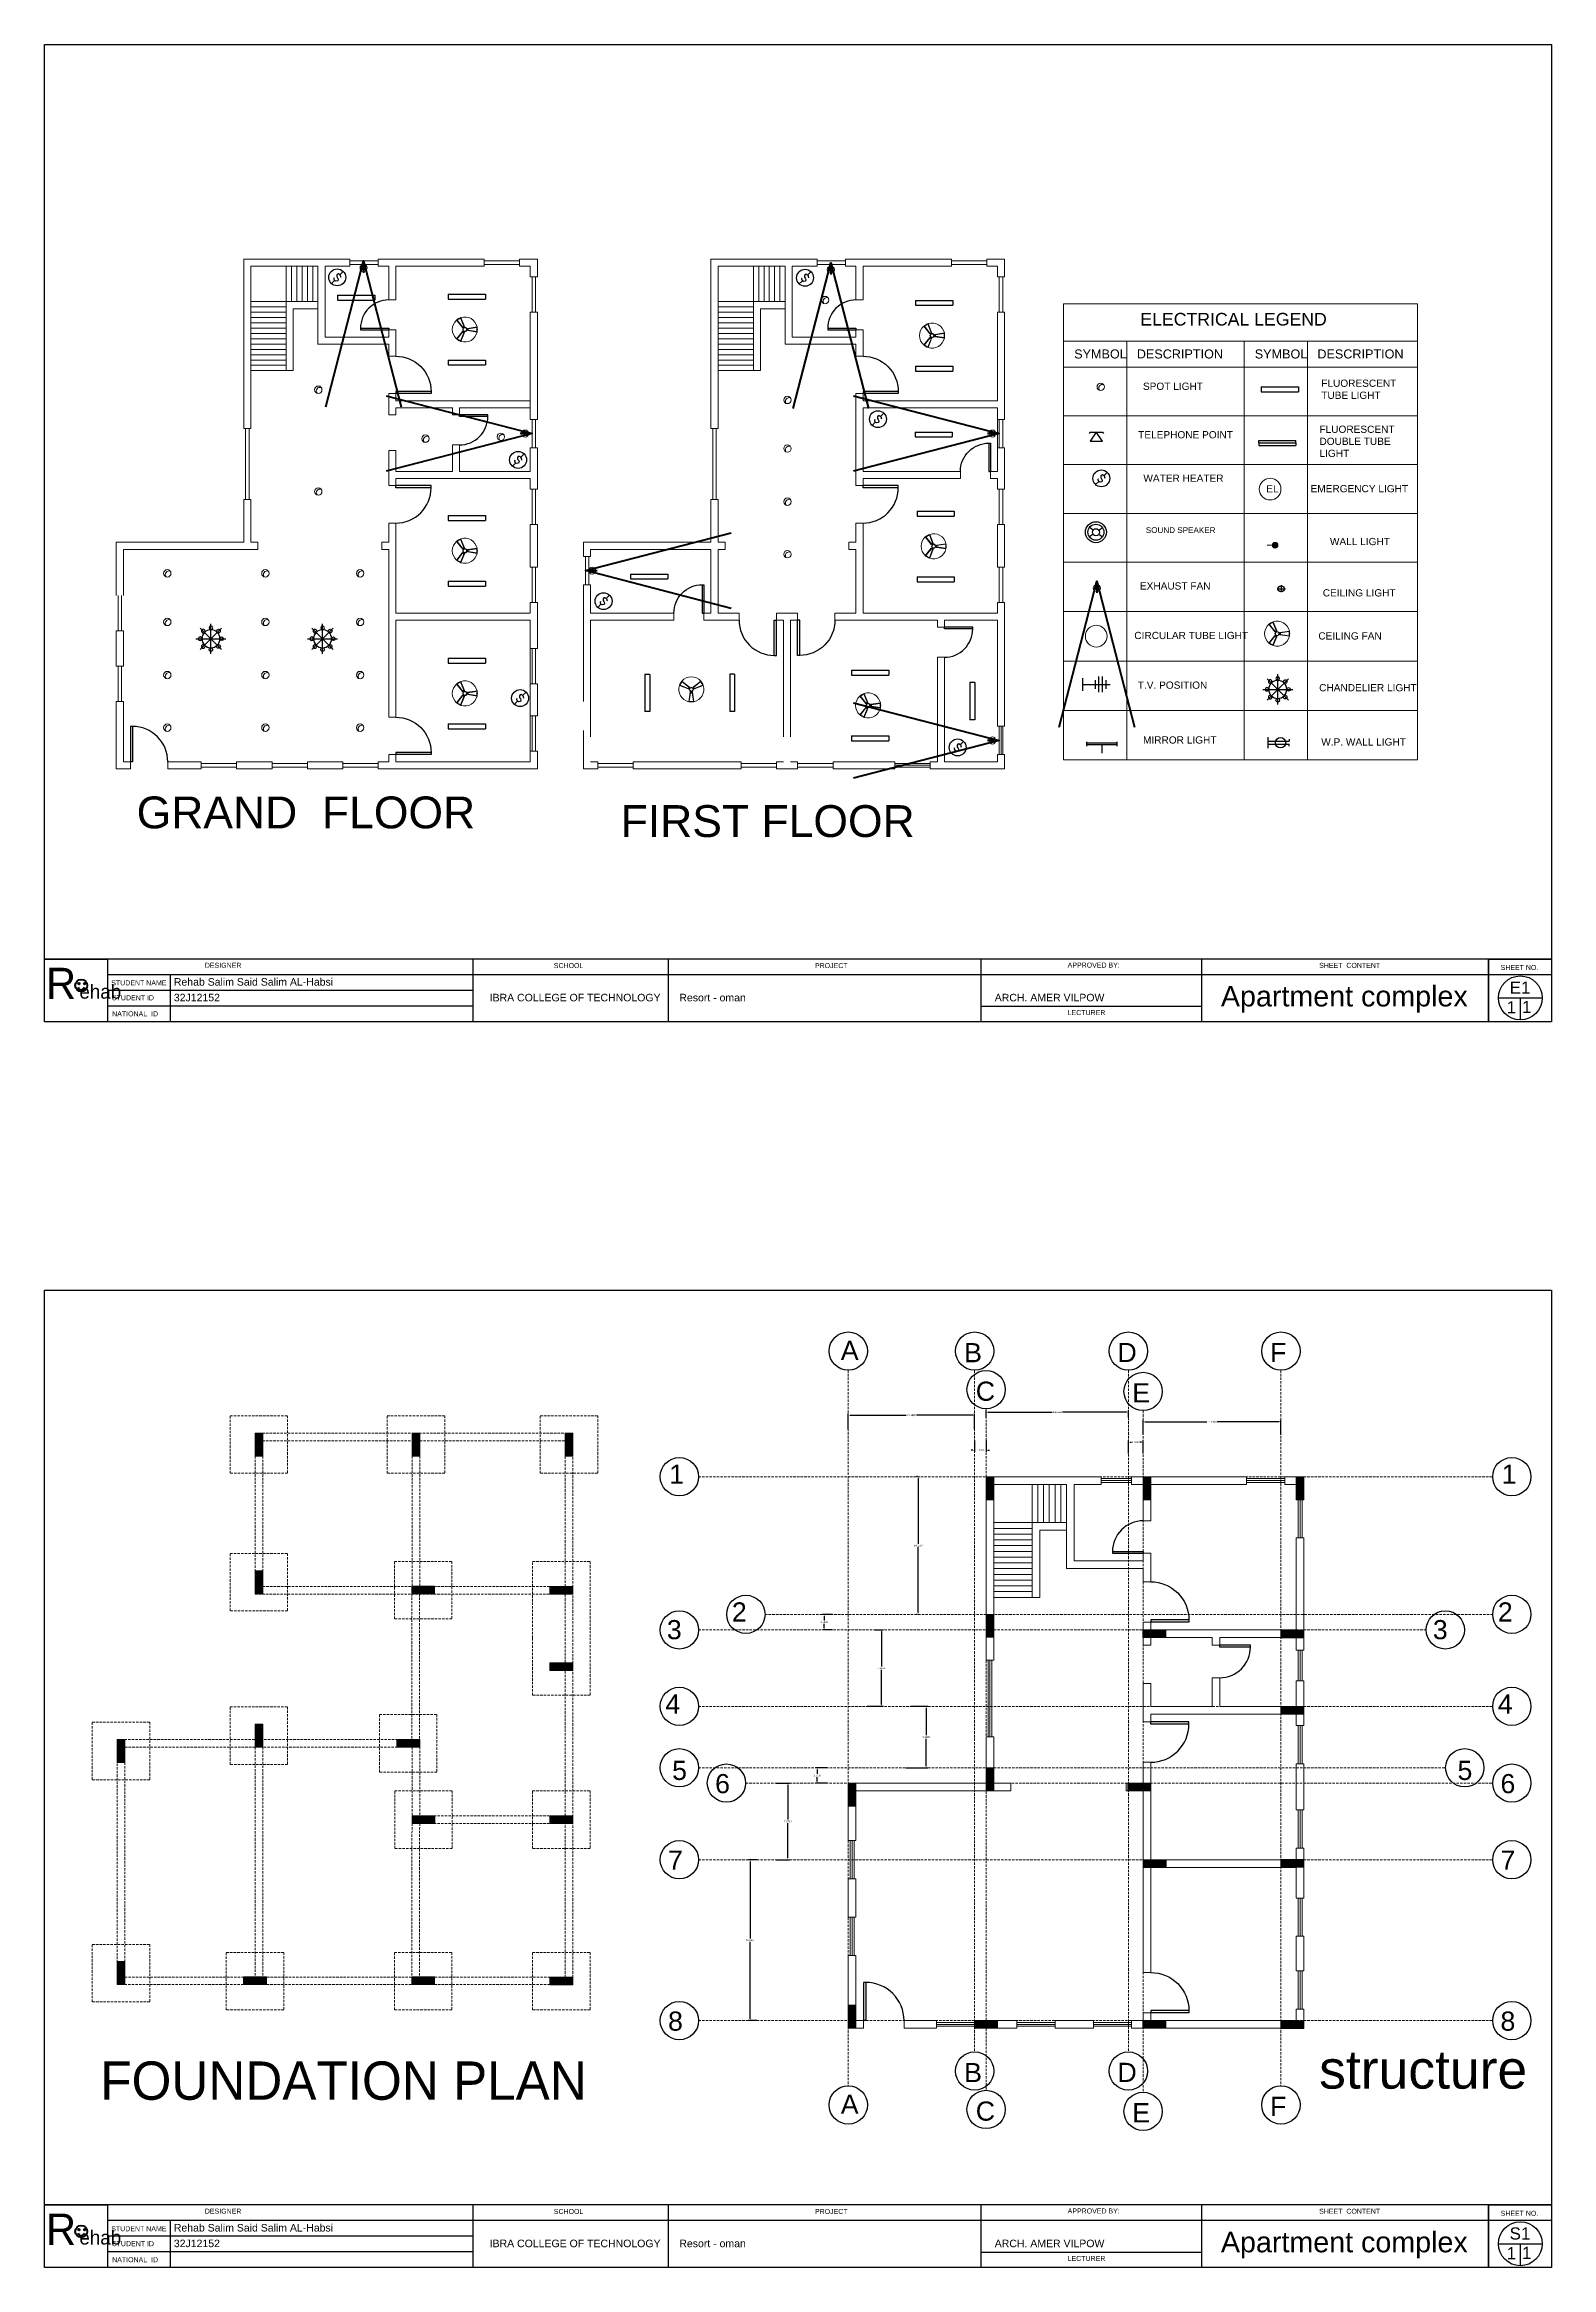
# Model space of a CAD drawing. Header units: inches. Extents: x -179 to 300, y 123 to 718.
# Drawn here: x 144.9 to 299.9, y 489.3 to 717.9 of the extents above; entities that cross this region are included whole.
import ezdxf

# ---------------------------------------------------------------- set-up
doc = ezdxf.new("R2010")
doc.units = ezdxf.units.IN
doc.header["$MEASUREMENT"] = 0
for name, pattern in [('ACAD_ISO02W100', [15, 12, -3]), ('DASHED2', [0.375, 0.25, -0.125]), ('HIDDEN', [0.375, 0.25, -0.125])]:
    doc.linetypes.add(name, pattern=pattern)
for name, color, linetype in [('EL_FITTINGS', 3, 'Continuous'), ('ELEC', 10, 'Continuous'), ('FUR', 6, 'Continuous'), ('Sanitry', 251, 'Continuous')]:
    doc.layers.add(name, color=color, linetype=linetype)
doc.layers.add('ELECTRICAL', color=200, linetype='Continuous', lineweight=18)
doc.styles.add('ARIAL', font='arial.ttf')
doc.styles.get("Standard").update_dxf_attribs({"font": 'arial.ttf'})
doc.styles.add('STYLUS', font='stylu.ttf')
doc.dimstyles.get("Standard").update_dxf_attribs({"dimtxt": 0.18, "dimasz": 0.18, "dimexe": 0.18, "dimexo": 0.0625, "dimgap": 0.09, "dimtad": 0, "dimtih": 1, "dimtoh": 1, "dimdec": 4, "dimzin": 0, "dimdsep": 46, "dimtxsty": 'Standard', "dimcen": 0.09, "dimadec": 0, "dimazin": 0, "dimtfac": 1, "dimtdec": 4, "dimtofl": 0, "dimtmove": 0, "dimatfit": 3, "dimfxl": 1, "dimtolj": 1, "dimtzin": 0, "dimarcsym": 0})

msp = doc.modelspace()

# ---------------------------------------------------------------- texts
at = {"color": 5, "lineweight": 0, "style": 'ARIAL'}
for s, height, p in [('SYMBOL', 0.928759, (250.78872, 685.5912)), ('DESCRIPTION', 0.9287593, (257.22955, 685.5912)), ('SYMBOL', 0.928759, (269.36391, 685.5912)), ('DESCRIPTION', 0.9287593, (275.80473, 685.5912))]:
    msp.add_text(s, height=height, dxfattribs=at).set_placement(p)
at = {"color": 3}
for s, p in [('Rehab Salim Said Salim AL-Habsi', (158.16833, 621.09479)), ('32J12152', (158.16833, 619.48429)), ('IBRA COLLEGE OF TECHNOLOGY', (190.65683, 619.48083)), ('Resort - oman', (210.17012, 619.48083)), ('ARCH. AMER VILPOW', (242.6145, 619.48083)), ('32J12152', (158.16833, 491.36135)), ('Rehab Salim Said Salim AL-Habsi', (158.16833, 492.97185)), ('IBRA COLLEGE OF TECHNOLOGY', (190.65683, 491.35789)), ('Resort - oman', (210.17012, 491.35789)), ('ARCH. AMER VILPOW', (242.6145, 491.35789))]:
    msp.add_text(s, height=0.773038, dxfattribs=at).set_placement(p)
at = {"color": 18, "true_color": 0x000000}
for s, height, p in [('DESIGNER', 0.515359, (161.35815, 622.92808)), ('SCHOOL', 0.515359, (197.25886, 622.89799)), ('PROJECT', 0.515359, (224.12314, 622.89799)), ('APPROVED BY:', 0.5153587, (250.11521, 622.94959)), ('SHEET  CONTENT', 0.5153587, (275.98885, 622.92139)), ('SHEET NO.', 0.515359, (294.65549, 622.70681)), ('STUDENT NAME', 0.5153587, (151.73124, 621.12282)), ('STUDENT ID', 0.515359, (151.80516, 619.58619)), ('NATIONAL  ID', 0.5153587, (151.82363, 617.93876)), ('LECTURER', 0.515359, (250.11521, 618.06573)), ('DESIGNER', 0.515359, (161.35815, 494.80514)), ('SCHOOL', 0.515359, (197.25886, 494.77505)), ('PROJECT', 0.515359, (224.12314, 494.77505)), ('APPROVED BY:', 0.5153587, (250.11521, 494.82666)), ('SHEET  CONTENT', 0.5153587, (275.98885, 494.79846)), ('SHEET NO.', 0.515359, (294.65549, 494.58388)), ('STUDENT NAME', 0.5153587, (151.73124, 492.99988)), ('STUDENT ID', 0.515359, (151.80516, 491.46325)), ('NATIONAL  ID', 0.5153587, (151.82363, 489.81582)), ('LECTURER', 0.515359, (250.11521, 489.94279))]:
    msp.add_text(s, height=height, dxfattribs=at).set_placement(p)
at = {"color": 5}
for p in [(265.87914, 618.95502), (265.87914, 490.83208)]:
    msp.add_text('Apartment complex', height=2.110335, dxfattribs=at).set_placement(p)
at = {"color": 140}
for s, p in [('E1', (295.57987, 620.26716)), ('S1', (295.57987, 492.14422))]:
    msp.add_text(s, height=1.252322, dxfattribs=at).set_placement(p)
at = {"color": 1}
for s, height, p in [('1', 1.25232, (295.26871, 618.23708)), ('1', 1.25232, (296.84988, 618.27112)), ('A', 1.96949, (226.77714, 582.59784)), ('B', 1.96949, (239.46689, 582.36634)), ('D', 1.96949, (255.23746, 582.38436)), ('F', 1.96949, (270.93464, 582.38436)), ('C', 1.96949, (240.66146, 578.40551)), ('E', 1.96949, (256.75432, 578.23525)), ('1', 1.96949, (209.12386, 569.8689)), ('1', 1.96949, (294.75854, 569.8689)), ('3', 1.96949, (208.88381, 553.88066)), ('2', 1.96949, (215.57255, 555.70077)), ('3', 1.96949, (287.6797, 553.88066)), ('2', 1.96949, (294.36845, 555.70077)), ('4', 1.96949, (208.73376, 546.24015)), ('4', 1.96949, (294.36845, 546.24015)), ('5', 1.96949, (209.42428, 539.40811)), ('6', 1.96949, (213.84689, 538.04498)), ('5', 1.96949, (290.21711, 539.40811)), ('6', 1.96949, (294.63973, 538.04498)), ('7', 1.96949, (209.00505, 530.16702)), ('7', 1.96949, (294.63973, 530.16702)), ('8', 1.96949, (209.00505, 513.62332)), ('8', 1.96949, (294.63973, 513.62332)), ('B', 1.96949, (239.46689, 508.33342)), ('D', 1.96949, (255.23746, 508.35144)), ('A', 1.96949, (226.77714, 505.07278)), ('C', 1.96949, (240.66146, 504.37259)), ('E', 1.96949, (256.75432, 504.20233)), ('F', 1.96949, (270.93464, 504.8593)), ('1', 1.25232, (295.26871, 490.11414)), ('1', 1.25232, (296.84988, 490.14818))]:
    msp.add_text(s, height=height, dxfattribs=at).set_placement(p)
at = {"lineweight": 0, "attachment_point": 1}
for s, insert, char_height, width in [('ELECTRICAL LEGEND', (257.596, 690.27933), 1.300263, 19.8859087), ('structure', (275.98577, 511.60297), 3.938976, 101.4459252)]:
    msp.add_mtext(s, dxfattribs=dict(at, insert=insert, char_height=char_height, width=width))
at = {"color": 3, "lineweight": 0, "attachment_point": 4, "style": 'ARIAL'}
for s, insert, char_height, width in [('SPOT LIGHT', (257.86212, 682.72897), 0.743007, 10.1266999), ('FLUORESCENT\\PTUBE LIGHT', (276.20526, 682.42365), 0.7430074, 10.1266999), ('TELEPHONE POINT', (257.37132, 677.74451), 0.7430074, 10.1266999), ('FLUORESCENT DOUBLE TUBE LIGHT', (276.02002, 677.06818), 0.7430074, 10.1266999), ('WATER HEATER', (257.90574, 673.27815), 0.7430074, 10.1266999), ('EMERGENCY LIGHT', (275.10352, 672.19815), 0.7430074, 10.1266999), ('SOUND SPEAKER', (258.15524, 667.93656), 0.5958402, 8.1209082), ('WALL LIGHT', (277.09737, 666.7615), 0.743007, 10.1266999), ('EXHAUST FAN', (257.54986, 662.19266), 0.7430074, 10.1266999), ('CEILING LIGHT', (276.35868, 661.48494), 0.7430074, 10.1266999), ('CIRCULAR TUBE LIGHT', (256.97283, 657.10088), 0.7430074, 11.0565816), ('CEILING FAN', (275.90737, 657.05616), 0.7430074, 10.1266999), ('T.V. POSITION', (257.33171, 651.9933), 0.7430074, 10.1266999), ('CHANDELIER LIGHT', (275.98982, 651.73161), 0.7430074, 10.1266999), ('MIRROR LIGHT', (257.87024, 646.35537), 0.7430074, 7.7264141), ('W.P. WALL LIGHT', (276.20222, 646.15007), 0.7430074, 10.1266999)]:
    msp.add_mtext(s, dxfattribs=dict(at, insert=insert, char_height=char_height, width=width))
at = {"lineweight": 0, "attachment_point": 1}
for s, width, insert, char_height in [('GRAND  FLOOR', 44.0623594, (154.33809, 640.545), 3.2756043), ('FIRST FLOOR', 45.261055, (204.13078, 639.6541), 3.2756043), ('{\\fBlackadder ITC|b0|i0|c0|p82;ehab}', 2.1558242, (148.44939, 621.20106), 1.4471532), ('{\\fBlackadder ITC|b0|i0|c0|p82;ehab}', 2.1558242, (148.44939, 493.07812), 1.4471532)]:
    msp.add_mtext_dynamic_manual_height_columns(s, width=width, gutter_width=1, heights=[0], dxfattribs=dict(at, insert=insert, char_height=char_height))
at = {"color": 5, "lineweight": 0, "char_height": 3.2103233, "attachment_point": 1}
for insert in [(145.00949, 622.93025), (145.00949, 494.80732)]:
    msp.add_mtext_dynamic_manual_height_columns('{\\fBlackadder ITC|b0|i0|c0|p82;R}', width=2.1558242, gutter_width=1, heights=[0], dxfattribs=dict(at, insert=insert))
at = {"insert": (150.60154, 510.45864), "char_height": 3.9389761, "attachment_point": 1, "style": 'STYLUS'}
msp.add_mtext_dynamic_manual_height_columns('FOUNDATION PLAN ', width=59.8663236, gutter_width=2.12639, heights=[0], dxfattribs=at)
at = {"layer": 'Sanitry', "color": 1, "lineweight": 0, "insert": (269.44753, 672.18375), "char_height": 0.7430074, "width": 3.3551343, "attachment_point": 4, "style": 'ARIAL'}
msp.add_mtext('\\pi1.1023;EL', dxfattribs=at)

# ---------------------------------------------------------------- blocks, each defined once
blk = doc.blocks.new('DESK4')
at = {"color": 0}
for p, q in [((0, 1), (-0.06, 1)), ((0, 0), (-0.06, 0))]:
    blk.add_line(p, q, dxfattribs=at)
blk.add_lwpolyline([(-0.06, 1), (-0.06, 0)], dxfattribs=at)
blk.add_lwpolyline([(1, 0, 0.414214), (0, 1), (0, 0)], format="xyb", dxfattribs=at)
blk = doc.blocks.new('*D258')
at = {"color": 0, "lineweight": -2, "transparency": 16777216}
for p, q in [((257.88, 574.93), (257.88, 576.41)), ((258.06, 576.23), (264.44, 576.23)), ((271.88, 576.23), (265.49, 576.23)), ((272.06, 574.93), (272.06, 576.41))]:
    blk.add_line(p, q, dxfattribs=at)
at = {"color": 0, "lineweight": 100, "transparency": 16777216}
for points in [[(258.06, 576.26), (258.06, 576.2), (257.88, 576.23)], [(271.88, 576.26), (271.88, 576.2), (272.06, 576.23)]]:
    blk.add_solid(points, dxfattribs=at)
at = {"layer": 'Defpoints', "color": 0, "lineweight": 100, "transparency": 16777216}
for p in [(272.06, 576.23), (257.88, 574.87), (272.06, 574.87)]:
    blk.add_point(p, dxfattribs=at)
at = {"color": 0, "lineweight": 100, "transparency": 16777216, "insert": (264.97, 576.23), "char_height": 0.18, "attachment_point": 5}
blk.add_mtext('\\A1;14.1803', dxfattribs=at)
blk = doc.blocks.new('*D259')
at = {"color": 0, "lineweight": -2, "transparency": 16777216}
for p, q in [((256.36, 572.97), (256.36, 574.32)), ((256.54, 574.14), (256.67, 574.14)), ((257.7, 574.14), (257.58, 574.14)), ((257.88, 572.97), (257.88, 574.32))]:
    blk.add_line(p, q, dxfattribs=at)
at = {"color": 0, "lineweight": 100, "transparency": 16777216}
for points in [[(256.54, 574.17), (256.54, 574.11), (256.36, 574.14)], [(257.7, 574.17), (257.7, 574.11), (257.88, 574.14)]]:
    blk.add_solid(points, dxfattribs=at)
at = {"layer": 'Defpoints', "color": 0, "lineweight": 100, "transparency": 16777216}
for p in [(256.36, 574.14), (256.36, 572.91), (257.88, 572.91)]:
    blk.add_point(p, dxfattribs=at)
at = {"color": 0, "lineweight": 100, "transparency": 16777216, "insert": (257.12, 574.14), "char_height": 0.18, "attachment_point": 5}
blk.add_mtext('\\A1;1.5169', dxfattribs=at)
blk = doc.blocks.new('*D260')
at = {"color": 0, "lineweight": -2, "transparency": 16777216}
for p, q in [((241.73, 576.68), (241.73, 577.42)), ((241.91, 577.24), (248.52, 577.24)), ((256.18, 577.24), (249.57, 577.24)), ((256.36, 576.68), (256.36, 577.42))]:
    blk.add_line(p, q, dxfattribs=at)
at = {"color": 0, "lineweight": 100, "transparency": 16777216}
for points in [[(241.91, 577.27), (241.91, 577.21), (241.73, 577.24)], [(256.18, 577.27), (256.18, 577.21), (256.36, 577.24)]]:
    blk.add_solid(points, dxfattribs=at)
at = {"layer": 'Defpoints', "color": 0, "lineweight": 100, "transparency": 16777216}
for p in [(241.73, 577.24), (241.73, 576.62), (256.36, 576.62)]:
    blk.add_point(p, dxfattribs=at)
at = {"color": 0, "lineweight": 100, "transparency": 16777216, "insert": (249.05, 577.24), "char_height": 0.18, "attachment_point": 5}
blk.add_mtext('\\A1;14.6329', dxfattribs=at)
blk = doc.blocks.new('*D249')
at = {"color": 0, "lineweight": -2, "transparency": 16777216}
for p, q in [((240.55, 574.33), (240.55, 573.14)), ((241.73, 574.33), (241.73, 573.14)), ((240.37, 573.32), (240.19, 573.32)), ((241.91, 573.32), (242.09, 573.32))]:
    blk.add_line(p, q, dxfattribs=at)
at = {"color": 0, "lineweight": 100, "transparency": 16777216}
for points in [[(240.37, 573.35), (240.37, 573.29), (240.55, 573.32)], [(241.91, 573.35), (241.91, 573.29), (241.73, 573.32)]]:
    blk.add_solid(points, dxfattribs=at)
at = {"layer": 'Defpoints', "color": 0, "lineweight": 100, "transparency": 16777216}
for p in [(240.55, 574.39), (241.73, 574.39), (241.73, 573.32)]:
    blk.add_point(p, dxfattribs=at)
at = {"color": 0, "lineweight": 100, "transparency": 16777216, "insert": (241.14, 573.32), "char_height": 0.18, "attachment_point": 5}
blk.add_mtext('\\A1;1.1817', dxfattribs=at)
blk = doc.blocks.new('*D250')
at = {"color": 0, "lineweight": -2, "transparency": 16777216}
for p, q in [((227.55, 575.48), (227.55, 577.09)), ((227.73, 576.91), (233.52, 576.91)), ((240.37, 576.91), (234.57, 576.91)), ((240.55, 575.48), (240.55, 577.09))]:
    blk.add_line(p, q, dxfattribs=at)
at = {"color": 0, "lineweight": 100, "transparency": 16777216}
for points in [[(227.73, 576.94), (227.73, 576.88), (227.55, 576.91)], [(240.37, 576.94), (240.37, 576.88), (240.55, 576.91)]]:
    blk.add_solid(points, dxfattribs=at)
at = {"layer": 'Defpoints', "color": 0, "lineweight": 100, "transparency": 16777216}
for p in [(227.55, 576.91), (227.55, 575.42), (240.55, 575.42)]:
    blk.add_point(p, dxfattribs=at)
at = {"color": 0, "lineweight": 100, "transparency": 16777216, "insert": (234.05, 576.91), "char_height": 0.18, "attachment_point": 5}
blk.add_mtext('\\A1;12.9986', dxfattribs=at)
blk = doc.blocks.new('*D251')
at = {"color": 0, "lineweight": -2, "transparency": 16777216}
for p, q in [((234.68, 570.6), (234.57, 570.6)), ((234.75, 570.42), (234.75, 563.7)), ((234.75, 556.62), (234.75, 563.34)), ((234.68, 556.44), (234.57, 556.44))]:
    blk.add_line(p, q, dxfattribs=at)
at = {"color": 0, "lineweight": 100, "transparency": 16777216}
for points in [[(234.72, 570.42), (234.78, 570.42), (234.75, 570.6)], [(234.72, 556.62), (234.78, 556.62), (234.75, 556.44)]]:
    blk.add_solid(points, dxfattribs=at)
at = {"layer": 'Defpoints', "color": 0, "lineweight": 100, "transparency": 16777216}
for p in [(234.75, 570.6), (234.75, 556.44), (234.75, 556.44)]:
    blk.add_point(p, dxfattribs=at)
at = {"color": 0, "lineweight": 100, "transparency": 16777216, "insert": (234.75, 563.52), "char_height": 0.18, "attachment_point": 5}
blk.add_mtext('\\A1;14.1567', dxfattribs=at)
blk = doc.blocks.new('*D252')
at = {"color": 0, "lineweight": -2, "transparency": 16777216}
for p, q in [((225.92, 556.44), (224.88, 556.44)), ((225.06, 556.26), (225.06, 555.82)), ((225.92, 554.84), (224.88, 554.84)), ((225.06, 555.02), (225.06, 555.46))]:
    blk.add_line(p, q, dxfattribs=at)
at = {"color": 0, "lineweight": 100, "transparency": 16777216}
for points in [[(225.03, 556.26), (225.09, 556.26), (225.06, 556.44)], [(225.03, 555.02), (225.09, 555.02), (225.06, 554.84)]]:
    blk.add_solid(points, dxfattribs=at)
at = {"layer": 'Defpoints', "color": 0, "lineweight": 100, "transparency": 16777216}
for p in [(225.98, 556.44), (225.06, 554.84), (225.98, 554.84)]:
    blk.add_point(p, dxfattribs=at)
at = {"color": 0, "lineweight": 100, "transparency": 16777216, "insert": (225.06, 555.64), "char_height": 0.18, "attachment_point": 5}
blk.add_mtext('\\A1;1.5992', dxfattribs=at)
blk = doc.blocks.new('*D253')
at = {"color": 0, "lineweight": -2, "transparency": 16777216}
for p, q in [((230.25, 554.84), (231.16, 554.84)), ((230.98, 554.66), (230.98, 551.09)), ((230.98, 547.16), (230.98, 550.73)), ((229.49, 546.98), (231.16, 546.98))]:
    blk.add_line(p, q, dxfattribs=at)
at = {"color": 0, "lineweight": 100, "transparency": 16777216}
for points in [[(230.95, 554.66), (231.01, 554.66), (230.98, 554.84)], [(230.95, 547.16), (231.01, 547.16), (230.98, 546.98)]]:
    blk.add_solid(points, dxfattribs=at)
at = {"layer": 'Defpoints', "color": 0, "lineweight": 100, "transparency": 16777216}
for p in [(230.18, 554.84), (229.43, 546.98), (230.98, 546.98)]:
    blk.add_point(p, dxfattribs=at)
at = {"color": 0, "lineweight": 100, "transparency": 16777216, "insert": (230.98, 550.91), "char_height": 0.18, "attachment_point": 5}
blk.add_mtext('\\A1;7.8614', dxfattribs=at)
blk = doc.blocks.new('*D254')
at = {"color": 0, "lineweight": -2, "transparency": 16777216}
for p, q in [((233.94, 546.98), (235.74, 546.98)), ((235.56, 546.8), (235.56, 544)), ((235.56, 540.84), (235.56, 543.64)), ((233.48, 540.66), (235.74, 540.66))]:
    blk.add_line(p, q, dxfattribs=at)
at = {"color": 0, "lineweight": 100, "transparency": 16777216}
for points in [[(235.53, 546.8), (235.59, 546.8), (235.56, 546.98)], [(235.53, 540.84), (235.59, 540.84), (235.56, 540.66)]]:
    blk.add_solid(points, dxfattribs=at)
at = {"layer": 'Defpoints', "color": 0, "lineweight": 100, "transparency": 16777216}
for p in [(233.88, 546.98), (233.42, 540.66), (235.56, 540.66)]:
    blk.add_point(p, dxfattribs=at)
at = {"color": 0, "lineweight": 100, "transparency": 16777216, "insert": (235.56, 543.82), "char_height": 0.18, "attachment_point": 5}
blk.add_mtext('\\A1;6.3189', dxfattribs=at)
blk = doc.blocks.new('*D255')
at = {"color": 0, "lineweight": -2, "transparency": 16777216}
for p, q in [((225.37, 540.66), (224.16, 540.66)), ((224.34, 540.48), (224.34, 540.05)), ((224.34, 539.26), (224.34, 539.69)), ((225.37, 539.08), (224.16, 539.08))]:
    blk.add_line(p, q, dxfattribs=at)
at = {"color": 0, "lineweight": 100, "transparency": 16777216}
for points in [[(224.31, 540.48), (224.37, 540.48), (224.34, 540.66)], [(224.31, 539.26), (224.37, 539.26), (224.34, 539.08)]]:
    blk.add_solid(points, dxfattribs=at)
at = {"layer": 'Defpoints', "color": 0, "lineweight": 100, "transparency": 16777216}
for p in [(225.44, 540.66), (224.34, 539.08), (225.44, 539.08)]:
    blk.add_point(p, dxfattribs=at)
at = {"color": 0, "lineweight": 100, "transparency": 16777216, "insert": (224.34, 539.87), "char_height": 0.18, "attachment_point": 5}
blk.add_mtext('\\A1;1.5756', dxfattribs=at)
blk = doc.blocks.new('*D256')
at = {"color": 0, "lineweight": -2, "transparency": 16777216}
for p, q in [((220.12, 539.08), (221.5, 539.08)), ((221.32, 538.9), (221.32, 535.33)), ((221.32, 531.39), (221.32, 534.96)), ((220.12, 531.21), (221.5, 531.21))]:
    blk.add_line(p, q, dxfattribs=at)
at = {"color": 0, "lineweight": 100, "transparency": 16777216}
for points in [[(221.29, 538.9), (221.35, 538.9), (221.32, 539.08)], [(221.29, 531.39), (221.35, 531.39), (221.32, 531.21)]]:
    blk.add_solid(points, dxfattribs=at)
at = {"layer": 'Defpoints', "color": 0, "lineweight": 100, "transparency": 16777216}
for p in [(220.06, 539.08), (220.06, 531.21), (221.32, 531.21)]:
    blk.add_point(p, dxfattribs=at)
at = {"color": 0, "lineweight": 100, "transparency": 16777216, "insert": (221.32, 535.15), "char_height": 0.18, "attachment_point": 5}
blk.add_mtext('\\A1;7.8780', dxfattribs=at)
blk = doc.blocks.new('*D257')
at = {"color": 0, "lineweight": -2, "transparency": 16777216}
for p, q in [((218.15, 531.21), (217.28, 531.21)), ((217.46, 531.03), (217.46, 523.12)), ((217.46, 514.84), (217.46, 522.75)), ((218.15, 514.66), (217.28, 514.66))]:
    blk.add_line(p, q, dxfattribs=at)
at = {"color": 0, "lineweight": 100, "transparency": 16777216}
for points in [[(217.43, 531.03), (217.49, 531.03), (217.46, 531.21)], [(217.43, 514.84), (217.49, 514.84), (217.46, 514.66)]]:
    blk.add_solid(points, dxfattribs=at)
at = {"layer": 'Defpoints', "color": 0, "lineweight": 100, "transparency": 16777216}
for p in [(218.21, 531.21), (217.46, 514.66), (218.21, 514.66)]:
    blk.add_point(p, dxfattribs=at)
at = {"color": 0, "lineweight": 100, "transparency": 16777216, "insert": (217.46, 522.93), "char_height": 0.18, "attachment_point": 5}
blk.add_mtext('\\A1;16.5437', dxfattribs=at)
blk = doc.blocks.new('Telephone Point')
at = {"layer": 'EL_FITTINGS', "color": 1}
for p, q in [((-16.8, 24.7), (-19.6, 20.8)), ((0, 24.7), (-16.8, 0)), ((-16.8, 24.7), (16.8, 24.7)), ((-16.8, 0), (16.8, 0)), ((16.8, 0), (0, 24.7)), ((16.8, 24.7), (19.6, 20.8))]:
    blk.add_line(p, q, dxfattribs=at)
blk = doc.blocks.new('Water Heater')
at = {"layer": 'EL_FITTINGS', "color": 1}
for p, q in [((30.5, 7.4), (39.9, 16.6)), ((16.1, -8.7), (7.5, -17.2))]:
    blk.add_line(p, q, dxfattribs=at)
for points in [[(33.1, 1.7), (32.8, 4.8), (30.5, 7.4), (27.1, 9.5), (23.9, 9.2), (21.9, 6.6), (21.9, 2), (24.2, -0.9), (25.9, -5), (24.8, -9.3), (19.8, -10.1), (16.1, -8.7), (14.7, -3.8), (14.7, -2.4), (15.5, -0.1)], [(33.1, 1.7), (32.6, -0.3)]]:
    blk.add_lwpolyline(points, dxfattribs=at)
blk.add_circle((23.4, 0), 23.4, dxfattribs=at)
blk = doc.blocks.new('Flourescent Tube Light')
at = {"layer": 'EL_FITTINGS', "color": 1}
for p, q in [((-51.5, 6.8), (51.5, 6.8)), ((-51.5, 6.8), (-51.5, -6.8)), ((51.5, 6.8), (51.5, -6.8)), ((-51.5, -6.8), (51.5, -6.8))]:
    blk.add_line(p, q, dxfattribs=at)
blk = doc.blocks.new('Fluorescent Double Tube Light')
at = {"layer": 'EL_FITTINGS', "color": 1}
for p, q in [((-51.5, 7.2), (51.5, 7.2)), ((-51.5, 0), (-51.5, 7.2)), ((-51.5, 0), (51.5, 0)), ((51.5, 0), (51.5, 7.2)), ((-51.5, 0), (51.5, 0)), ((-51.5, 0), (-51.5, -7.2)), ((-51.5, -7.2), (51.5, -7.2)), ((51.5, 0), (51.5, -7.2))]:
    blk.add_line(p, q, dxfattribs=at)
blk = doc.blocks.new('DRHUDR')
at = {"color": 1}
for p, q in [((53434.9, 7577.1), (53424.6, 7584.4)), ((53434.9, 7565.4), (53424.6, 7558)), ((53451.1, 7577.1), (53461.4, 7584.4)), ((53451.1, 7565.4), (53461.4, 7558))]:
    blk.add_line(p, q, dxfattribs=at)
for radius in [29.6, 22.6, 9.97]:
    blk.add_circle((53443, 7571.2), radius, dxfattribs=at)
blk = doc.blocks.new('WALL LIGHT')
at = {"layer": 'ELECTRICAL'}
blk.add_hatch(color=256, dxfattribs=at).paths.add_polyline_path([(0.468, 0, 1), (0.217, 0, 1)])
blk.add_line((0.217, 0), (0, 0), dxfattribs=at)
blk.add_circle((0.342, 0), 0.126, dxfattribs=at)
blk = doc.blocks.new('Ceiling light')
at = {"layer": 'ELEC'}
for p, q in [((0, 0.157), (0, -0.157)), ((-0.187, -0.007), (0.178, -0.007))]:
    blk.add_line(p, q, dxfattribs=at)
blk.add_ellipse((-0.004, -0.005), major_axis=(0.141, 0), ratio=0.898978, start_param=3.141593, end_param=9.424778, dxfattribs=at)
blk = doc.blocks.new('dtrhtr')
at = {"layer": 'EL_FITTINGS', "color": 1}
for p, q in [((110116.8, -17669.4), (110116.8, -17682.1)), ((110202.4, -17673.1), (110116.8, -17673.1)), ((110202.4, -17678.4), (110116.8, -17678.4)), ((110159.6, -17678.4), (110159.6, -17701.3)), ((110202.4, -17669.4), (110202.4, -17682.1))]:
    blk.add_line(p, q, dxfattribs=at)
blk = doc.blocks.new('T.V. Position')
at = {"layer": 'EL_FITTINGS', "color": 1}
for p, q in [((0, 17.6), (0, -17.6)), ((0, 0), (76.7, 0)), ((34.5, 11.9), (34.5, -11.9)), ((44.4, 21.8), (44.4, -21.8)), ((54.3, 21.8), (54.3, -21.8)), ((64.2, 11.9), (64.2, -11.9))]:
    blk.add_line(p, q, dxfattribs=at)
blk = doc.blocks.new('WP Wall Light')
at = {"layer": 'EL_FITTINGS', "color": 1}
for p, q in [((0, 14.9), (0, -14.9)), ((0, 3.9), (59.1, 3.9)), ((59.1, 9.9), (59.1, 3.9)), ((0, -3.9), (59.1, -3.9)), ((59.1, -9.9), (59.1, -3.9))]:
    blk.add_line(p, q, dxfattribs=at)
blk.add_circle((35.4, 0), 14.3, dxfattribs=at)
blk = doc.blocks.new('Chandelier Light')
at = {"layer": 'EL_FITTINGS', "color": 1, "linetype": 'Continuous'}
for p, q in [((-41.7, 0), (41.7, 0)), ((29.5, 29.5), (-29.5, -29.5)), ((-29.5, 29.5), (29.5, -29.5)), ((0, -41.7), (0, 41.7))]:
    blk.add_line(p, q, dxfattribs=at)
at = {"layer": 'EL_FITTINGS', "color": 2, "linetype": 'Continuous', "extrusion": (0, 0, -1)}
for centre, major_axis in [((-30, 0), (-3.54, 3.54)), ((-30, 0), (-3.54, 3.54)), ((-21, 21.4), (0.05, 5)), ((0, 30), (3.54, 3.54)), ((-21, -21.4), (-5, -0.05))]:
    blk.add_ellipse(centre, major_axis=major_axis, ratio=1, start_param=0.785398, end_param=7.068583, dxfattribs=at)
at = {"layer": 'EL_FITTINGS', "color": 4, "linetype": 'Continuous', "extrusion": (0, 0, -1)}
blk.add_ellipse((0, 0), major_axis=(17.7, 17.7), ratio=1, start_param=0.785398, end_param=7.068583, dxfattribs=at)
at = {"layer": 'EL_FITTINGS', "color": 2, "linetype": 'Continuous'}
for centre, major_axis in [((21, 21.4), (-0.05, 5)), ((30, 0), (3.54, 3.54)), ((30, 0), (3.54, 3.54)), ((0, -30), (3.54, -3.54)), ((0, -30), (3.54, -3.54)), ((21, -21.4), (5, -0.05))]:
    blk.add_ellipse(centre, major_axis=major_axis, ratio=1, start_param=0.785398, end_param=7.068583, dxfattribs=at)

# ---------------------------------------------------------------- dimensions: what is measured, and where the dimension line sits
at = {"color": 18, "lineweight": 100, "true_color": 0x000000}
for base, p1, p2, picture, middle in [((227.54945, 576.90511), (240.54807, 575.42048), (227.54945, 575.42048), '*D250', (234.04876, 576.90511)), ((241.72977, 577.23696), (256.36271, 576.61836), (241.72977, 576.61836), '*D260', (249.04624, 577.23696)), ((272.05988, 576.22847), (257.87957, 574.87157), (272.05988, 574.87157), '*D258', (264.96973, 576.22847)), ((241.72977, 573.31726), (240.54807, 574.38949), (241.72977, 574.38949), '*D249', (241.13892, 573.31726)), ((256.36271, 574.14399), (257.87957, 572.9068), (256.36271, 572.9068), '*D259', (257.12114, 574.14399))]:
    dim = msp.add_linear_dim(base=base, p1=p1, p2=p2, dimstyle='Standard', dxfattribs=at)
    dim.commit()
    dim.dimension.update_dxf_attribs({"geometry": picture, "text_midpoint": middle})
for base, p1, p2, picture, middle in [((234.74684, 556.4391), (234.74684, 570.59581), (234.74684, 556.4391), '*D251', (234.74684, 563.51745)), ((225.058, 554.83991), (225.98211, 556.4391), (225.98211, 554.83991), '*D252', (225.058, 555.6395)), ((230.98093, 546.97848), (230.18283, 554.83991), (229.42674, 546.97848), '*D253', (230.98093, 550.90919)), ((235.55969, 540.65959), (233.87949, 546.97848), (233.41744, 540.65959), '*D254', (235.55969, 543.81903)), ((224.34388, 539.084), (225.43601, 540.65959), (225.43601, 539.084), '*D255', (224.34388, 539.8718)), ((221.31824, 531.206049), (220.05809, 539.084001), (220.05809, 531.206049), '*D256', (221.31824, 535.145025)), ((217.46009, 514.66235), (218.21283, 531.20605), (218.21283, 514.66235), '*D257', (217.46009, 522.9342))]:
    dim = msp.add_linear_dim(base=base, p1=p1, p2=p2, angle=90, dimstyle='Standard', dxfattribs=at)
    dim.commit()
    dim.dimension.update_dxf_attribs({"geometry": picture, "text_midpoint": middle})

# ---------------------------------------------------------------- hatches: boundary and pattern name
at = {"lineweight": 100, "true_color": 0x000000}
h = msp.add_hatch(color=18, dxfattribs=at)
h.dxf.hatch_style = 1
h.paths.add_polyline_path([(148.33942, 621.28979, 1), (148.50346, 621.28979, 1)])
h.paths.add_polyline_path([(149.08464, 621.28979, 1), (148.9206, 621.28979, 1)])
at = {"lineweight": 0, "true_color": 0xf27172}
h = msp.add_hatch(color=11, dxfattribs=at)
h.dxf.hatch_style = 1
h.paths.add_polyline_path([(166.52053, 572.71997), (167.30833, 572.71997), (167.30833, 575.08335), (166.52053, 575.08335)])
h = msp.add_hatch(color=11, dxfattribs=at)
h.dxf.hatch_style = 1
h.paths.add_polyline_path([(182.68282, 572.71997), (183.47061, 572.71997), (183.47061, 575.08335), (182.68282, 575.08335)])
h = msp.add_hatch(color=11, dxfattribs=at)
h.dxf.hatch_style = 1
h.paths.add_polyline_path([(198.42624, 572.71997), (199.21404, 572.71997), (199.21404, 575.08335), (198.42624, 575.08335)])
h = msp.add_hatch(color=11, dxfattribs=at)
h.dxf.hatch_style = 1
h.paths.add_polyline_path([(241.72977, 568.23242), (242.51756, 568.23242), (242.51756, 570.59581), (241.72977, 570.59581)])
h = msp.add_hatch(color=11, dxfattribs=at)
h.dxf.hatch_style = 1
h.paths.add_polyline_path([(257.89205, 568.23242), (258.67984, 568.23242), (258.67984, 570.59581), (257.89205, 570.59581)])
h = msp.add_hatch(color=11, dxfattribs=at)
h.dxf.hatch_style = 1
h.paths.add_polyline_path([(273.63547, 568.23242), (274.42327, 568.23242), (274.42327, 570.59581), (273.63547, 570.59581)])
h = msp.add_hatch(color=11, dxfattribs=at)
h.dxf.hatch_style = 1
h.paths.add_polyline_path([(166.52053, 558.56326), (167.30833, 558.56326), (167.30833, 560.92664), (166.52053, 560.92664)])
h = msp.add_hatch(color=11, dxfattribs=at)
h.dxf.hatch_style = 1
h.paths.add_polyline_path([(184.99991, 558.53965), (184.99991, 559.32745), (182.63652, 559.32745), (182.63652, 558.53965)])
h = msp.add_hatch(color=11, dxfattribs=at)
h.dxf.hatch_style = 1
h.paths.add_polyline_path([(199.21404, 558.51487), (199.21404, 559.30267), (196.85065, 559.30267), (196.85065, 558.51487)])
h = msp.add_hatch(color=11, dxfattribs=at)
h.dxf.hatch_style = 1
h.paths.add_polyline_path([(241.72977, 554.07571), (242.51756, 554.07571), (242.51756, 556.4391), (241.72977, 556.4391)])
h = msp.add_hatch(color=11, dxfattribs=at)
h.dxf.hatch_style = 1
h.paths.add_polyline_path([(260.20914, 554.05211), (260.20914, 554.83991), (257.84576, 554.83991), (257.84576, 554.05211)])
h = msp.add_hatch(color=11, dxfattribs=at)
h.dxf.hatch_style = 1
h.paths.add_polyline_path([(274.42327, 554.02733), (274.42327, 554.81512), (272.05988, 554.81512), (272.05988, 554.02733)])
h = msp.add_hatch(color=11, dxfattribs=at)
h.dxf.hatch_style = 1
h.paths.add_polyline_path([(199.21404, 550.67823), (199.21404, 551.46602), (196.85065, 551.46602), (196.85065, 550.67823)])
h = msp.add_hatch(color=11, dxfattribs=at)
h.dxf.hatch_style = 1
h.paths.add_polyline_path([(274.42327, 546.19068), (274.42327, 546.97848), (272.05988, 546.97848), (272.05988, 546.19068)])
h = msp.add_hatch(color=11, dxfattribs=at)
h.dxf.hatch_style = 1
h.paths.add_polyline_path([(166.52053, 542.78375), (167.30833, 542.78375), (167.30833, 545.14714), (166.52053, 545.14714)])
h = msp.add_hatch(color=11, dxfattribs=at)
h.dxf.hatch_style = 1
h.paths.add_polyline_path([(152.34022, 541.20816), (153.12801, 541.20816), (153.12801, 543.57155), (152.34022, 543.57155)])
h = msp.add_hatch(color=11, dxfattribs=at)
h.dxf.hatch_style = 1
h.paths.add_polyline_path([(183.45813, 542.78375), (183.45813, 543.57155), (181.09475, 543.57155), (181.09475, 542.78375)])
h = msp.add_hatch(color=11, dxfattribs=at)
h.dxf.hatch_style = 1
h.paths.add_polyline_path([(241.72977, 538.29621), (242.51756, 538.29621), (242.51756, 540.65959), (241.72977, 540.65959)])
h = msp.add_hatch(color=11, dxfattribs=at)
h.dxf.hatch_style = 1
h.paths.add_polyline_path([(227.54945, 536.72062), (228.33725, 536.72062), (228.33725, 539.084), (227.54945, 539.084)])
h = msp.add_hatch(color=11, dxfattribs=at)
h.dxf.hatch_style = 1
h.paths.add_polyline_path([(258.66736, 538.29621), (258.66736, 539.084), (256.30398, 539.084), (256.30398, 538.29621)])
h = msp.add_hatch(color=11, dxfattribs=at)
h.dxf.hatch_style = 1
h.paths.add_polyline_path([(185.03372, 534.92813), (185.03372, 535.71592), (182.67034, 535.71592), (182.67034, 534.92813)])
h = msp.add_hatch(color=11, dxfattribs=at)
h.dxf.hatch_style = 1
h.paths.add_polyline_path([(199.21404, 534.92813), (199.21404, 535.71592), (196.85065, 535.71592), (196.85065, 534.92813)])
h = msp.add_hatch(color=11, dxfattribs=at)
h.dxf.hatch_style = 1
h.paths.add_polyline_path([(260.24295, 530.41825), (260.24295, 531.20605), (257.87957, 531.20605), (257.87957, 530.41825)])
h = msp.add_hatch(color=11, dxfattribs=at)
h.dxf.hatch_style = 1
h.paths.add_polyline_path([(274.42327, 530.44058), (274.42327, 531.22838), (272.05988, 531.22838), (272.05988, 530.44058)])
h = msp.add_hatch(color=11, dxfattribs=at)
h.dxf.hatch_style = 1
h.paths.add_polyline_path([(152.34022, 518.3621), (153.12801, 518.3621), (153.12801, 520.72548), (152.34022, 520.72548)])
h = msp.add_hatch(color=11, dxfattribs=at)
h.dxf.hatch_style = 1
h.paths.add_polyline_path([(167.70223, 518.3621), (167.70223, 519.14989), (165.33884, 519.14989), (165.33884, 518.3621)])
h = msp.add_hatch(color=11, dxfattribs=at)
h.dxf.hatch_style = 1
h.paths.add_polyline_path([(184.99944, 518.3621), (184.99944, 519.14989), (182.63605, 519.14989), (182.63605, 518.3621)])
h = msp.add_hatch(color=11, dxfattribs=at)
h.dxf.hatch_style = 1
h.paths.add_polyline_path([(199.21404, 518.32319), (199.21404, 519.11099), (196.85065, 519.11099), (196.85065, 518.32319)])
h = msp.add_hatch(color=11, dxfattribs=at)
h.dxf.hatch_style = 1
h.paths.add_polyline_path([(227.54945, 513.87455), (228.33725, 513.87455), (228.33725, 516.23794), (227.54945, 516.23794)])
h = msp.add_hatch(color=11, dxfattribs=at)
h.dxf.hatch_style = 1
h.paths.add_polyline_path([(242.91146, 513.87455), (242.91146, 514.66235), (240.54807, 514.66235), (240.54807, 513.87455)])
h = msp.add_hatch(color=11, dxfattribs=at)
h.dxf.hatch_style = 1
h.paths.add_polyline_path([(260.20867, 513.87455), (260.20867, 514.66235), (257.84528, 514.66235), (257.84528, 513.87455)])
h = msp.add_hatch(color=11, dxfattribs=at)
h.dxf.hatch_style = 1
h.paths.add_polyline_path([(274.42327, 513.83565), (274.42327, 514.62344), (272.05988, 514.62344), (272.05988, 513.83565)])
at = {"lineweight": 100, "true_color": 0x000000}
h = msp.add_hatch(color=18, dxfattribs=at)
h.dxf.hatch_style = 1
h.paths.add_polyline_path([(148.33942, 493.16686, 1), (148.50346, 493.16686, 1)])
h.paths.add_polyline_path([(149.08464, 493.16686, 1), (148.9206, 493.16686, 1)])

# ---------------------------------------------------------------- linework, layer by layer
at = {"color": 240, "true_color": 0xed1f24}
for p, q in [((144.85777, 617.38888), (144.85777, 717.88382)), ((144.85777, 617.38888), (144.85777, 717.88382)), ((144.85777, 717.88382), (299.89484, 717.88382)), ((299.89484, 717.88382), (299.89484, 617.38888)), ((299.89484, 623.83086), (144.85777, 623.83086)), ((299.89484, 622.22037), (151.33152, 622.22037)), ((157.80527, 622.22037), (157.80527, 617.38888)), ((209.0117, 623.83086), (209.0117, 617.38888)), ((241.18219, 623.83086), (241.18219, 617.38888)), ((241.18219, 622.22037), (241.18219, 617.38888)), ((263.88647, 623.83086), (263.88647, 617.38888)), ((263.88647, 623.83086), (263.88647, 617.38888)), ((293.42109, 623.83086), (293.42109, 617.38888)), ((188.91778, 620.60987), (151.33152, 620.60987)), ((299.89484, 617.38888), (144.85777, 617.38888)), ((299.89484, 617.38888), (144.85777, 617.38888)), ((188.91778, 618.99938), (151.33152, 618.99938)), ((263.88647, 618.93475), (241.18219, 618.93475)), ((144.85777, 489.26594), (144.85777, 589.76088)), ((144.85777, 489.26594), (144.85777, 589.76088)), ((144.85777, 589.76088), (299.89484, 589.76088)), ((299.89484, 589.76088), (299.89484, 489.26594)), ((299.89484, 495.70793), (144.85777, 495.70793)), ((299.89484, 494.09743), (151.33152, 494.09743)), ((157.80527, 494.09743), (157.80527, 489.26594)), ((209.0117, 495.70793), (209.0117, 489.26594)), ((241.18219, 495.70793), (241.18219, 489.26594)), ((241.18219, 494.09743), (241.18219, 489.26594)), ((263.88647, 495.70793), (263.88647, 489.26594)), ((263.88647, 495.70793), (263.88647, 489.26594)), ((293.42109, 495.70793), (293.42109, 489.26594)), ((188.91778, 492.48693), (151.33152, 492.48693)), ((299.89484, 489.26594), (144.85777, 489.26594)), ((299.89484, 489.26594), (144.85777, 489.26594)), ((188.91778, 490.87644), (151.33152, 490.87644)), ((263.88647, 490.81181), (241.18219, 490.81181))]:
    msp.add_line(p, q, dxfattribs=at)
at = {"color": 40, "lineweight": 0, "true_color": 0xf8d731}
for p, q in [((165.35498, 678.3789), (165.35498, 695.80517)), ((165.35498, 695.80517), (176.27366, 695.80517)), ((176.27366, 695.62319), (179.18531, 695.62319)), ((176.27366, 695.25924), (179.18531, 695.25924)), ((179.18531, 695.80517), (190.10399, 695.80517)), ((190.10399, 695.62319), (193.74355, 695.62319)), ((190.10399, 695.25924), (193.74355, 695.25924)), ((193.74355, 695.80517), (195.56333, 695.80517)), ((195.56333, 695.80517), (195.56333, 693.98539)), ((213.42046, 678.3789), (213.42046, 695.80517)), ((213.42046, 695.80517), (224.33914, 695.80517)), ((224.33914, 695.62319), (227.25079, 695.62319)), ((224.33914, 695.25924), (227.25079, 695.25924)), ((227.25079, 695.80517), (238.16947, 695.80517)), ((238.16947, 695.62319), (241.80903, 695.62319)), ((238.16947, 695.25924), (241.80903, 695.25924)), ((241.80903, 695.80517), (243.62881, 695.80517)), ((243.62881, 695.80517), (243.62881, 693.98539)), ((195.01739, 693.98539), (195.01739, 690.34583)), ((195.38135, 693.98539), (195.38135, 690.34583)), ((243.08287, 693.98539), (243.08287, 690.34583)), ((243.44683, 693.98539), (243.44683, 690.34583)), ((195.56333, 690.34583), (195.56333, 679.3263)), ((243.62881, 690.34583), (243.62881, 679.3263)), ((180.27717, 685.81734), (181.00509, 685.81734)), ((228.34266, 685.81734), (229.07057, 685.81734)), ((181.00509, 681.97484), (180.27717, 681.97484)), ((229.07057, 681.97484), (228.34266, 681.97484)), ((186.82838, 679.79111), (187.55629, 679.79111)), ((195.01739, 679.3263), (195.01739, 676.41465)), ((195.38135, 679.3263), (195.38135, 676.41465)), ((243.08287, 679.3263), (243.08287, 676.41465)), ((243.44683, 679.3263), (243.44683, 676.41465)), ((165.53695, 671.09978), (165.53695, 678.3789)), ((165.90091, 671.09978), (165.90091, 678.3789)), ((213.60244, 671.09978), (213.60244, 678.3789)), ((213.96639, 671.09978), (213.96639, 678.3789)), ((195.56333, 676.41465), (195.56333, 672.14803)), ((243.62881, 676.41465), (243.62881, 672.14803)), ((181.00509, 672.51198), (180.27717, 672.51198)), ((195.01739, 672.14803), (195.01739, 668.50847)), ((195.38135, 672.14803), (195.38135, 668.50847)), ((229.07057, 672.51198), (228.34266, 672.51198)), ((243.08287, 672.14803), (243.08287, 668.50847)), ((243.44683, 672.14803), (243.44683, 668.50847)), ((165.35498, 666.68869), (165.35498, 671.09978)), ((213.42046, 666.68869), (213.42046, 671.09978)), ((195.56333, 668.50847), (195.56333, 664.141)), ((243.62881, 668.50847), (243.62881, 664.141)), ((152.25256, 666.68869), (165.35498, 666.68869)), ((152.25256, 661.22935), (152.25256, 666.68869)), ((200.31804, 666.68869), (213.42046, 666.68869)), ((195.01739, 664.141), (195.01739, 660.50144)), ((195.38135, 664.141), (195.38135, 660.50144)), ((243.08287, 664.141), (243.08287, 660.50144)), ((243.44683, 664.141), (243.44683, 660.50144)), ((152.43454, 657.58979), (152.43454, 661.22935)), ((152.79849, 657.58979), (152.79849, 661.22935)), ((195.56333, 660.50144), (195.56333, 655.77001)), ((216.31114, 658.68166), (216.31114, 659.40957)), ((226.17988, 658.68166), (226.17988, 659.40957)), ((243.62881, 660.50144), (243.62881, 647.76297)), ((152.25256, 653.95023), (152.25256, 657.58979)), ((152.43454, 650.31067), (152.43454, 653.95023)), ((152.79849, 650.31067), (152.79849, 653.95023)), ((195.56333, 652.13045), (195.56333, 648.85484)), ((152.25256, 643.3955), (152.25256, 650.31067)), ((181.00509, 648.69383), (180.27717, 648.69383)), ((243.08287, 647.76297), (243.08287, 644.85133)), ((243.26485, 647.76297), (243.26485, 644.85133)), ((243.44683, 647.76297), (243.44683, 644.85133)), ((180.27717, 644.85133), (181.00509, 644.85133)), ((195.56333, 645.21528), (195.56333, 643.3955)), ((243.62881, 644.85133), (243.62881, 643.3955)), ((153.70838, 643.3955), (152.25256, 643.3955)), ((153.70838, 644.12341), (153.70838, 643.3955)), ((157.55088, 644.12341), (157.55088, 643.3955)), ((160.9875, 643.3955), (157.55088, 643.3955)), ((164.62706, 643.94144), (160.9875, 643.94144)), ((164.62706, 643.57748), (160.9875, 643.57748)), ((168.26662, 643.3955), (164.62706, 643.3955)), ((171.90618, 643.94144), (168.26662, 643.94144)), ((171.90618, 643.57748), (168.26662, 643.57748)), ((175.54574, 643.3955), (171.90618, 643.3955)), ((179.18531, 643.94144), (175.54574, 643.94144)), ((179.18531, 643.57748), (175.54574, 643.57748)), ((195.56333, 643.3955), (179.18531, 643.3955)), ((183.47061, 575.08335), (183.47061, 573.11387)), ((199.21404, 575.08335), (199.21404, 573.11387)), ((241.72977, 551.73593), (241.72977, 570.59581)), ((241.72977, 570.59581), (253.54669, 570.59581)), ((253.54669, 570.39886), (256.69788, 570.39886)), ((253.54669, 570.00496), (256.69788, 570.00496)), ((256.69788, 570.59581), (268.5148, 570.59581)), ((258.67984, 570.59581), (258.67984, 568.62632)), ((268.5148, 570.39886), (272.45378, 570.39886)), ((268.5148, 570.00496), (272.45378, 570.00496)), ((272.45378, 570.59581), (274.42327, 570.59581)), ((274.42327, 570.59581), (274.42327, 568.62632)), ((273.83242, 568.23242), (273.83242, 564.29345)), ((274.22632, 568.23242), (274.22632, 564.29345)), ((274.42327, 564.29345), (274.42327, 552.76127)), ((167.30833, 560.92664), (167.30833, 558.95716)), ((257.87957, 559.78631), (258.66736, 559.78631)), ((242.51756, 556.4391), (242.51756, 554.46961)), ((258.66736, 555.6277), (257.87957, 555.6277)), ((264.96973, 553.26431), (265.75752, 553.26431)), ((241.92672, 543.85798), (241.92672, 551.73593)), ((242.32061, 543.85798), (242.32061, 551.73593)), ((273.83242, 552.76127), (273.83242, 549.61009)), ((274.22632, 552.76127), (274.22632, 549.61009)), ((274.42327, 549.61009), (274.42327, 544.99247)), ((258.66736, 545.38636), (257.87957, 545.38636)), ((273.83242, 544.99247), (273.83242, 541.05349)), ((274.22632, 544.99247), (274.22632, 541.05349)), ((241.72977, 539.084), (241.72977, 543.85798)), ((274.42327, 541.05349), (274.42327, 536.32672)), ((227.54945, 539.084), (241.72977, 539.084)), ((227.54945, 533.17554), (227.54945, 539.084)), ((273.83242, 536.32672), (273.83242, 532.38774)), ((274.22632, 536.32672), (274.22632, 532.38774)), ((227.7464, 529.23656), (227.7464, 533.17554)), ((228.1403, 529.23656), (228.1403, 533.17554)), ((274.42327, 532.38774), (274.42327, 527.26707)), ((227.54945, 525.29758), (227.54945, 529.23656)), ((227.7464, 521.35861), (227.7464, 525.29758)), ((228.1403, 521.35861), (228.1403, 525.29758)), ((227.54945, 513.87455), (227.54945, 521.35861)), ((274.42327, 523.3281), (274.42327, 519.78302)), ((258.66736, 519.60876), (257.87957, 519.60876)), ((229.12504, 514.66235), (229.12504, 513.87455)), ((233.28366, 514.66235), (233.28366, 513.87455)), ((240.54807, 514.4654), (236.6091, 514.4654)), ((248.81992, 514.4654), (244.88095, 514.4654)), ((256.69788, 514.4654), (252.7589, 514.4654)), ((257.87957, 515.45014), (258.66736, 515.45014)), ((274.42327, 515.84404), (274.42327, 513.87455)), ((229.12504, 513.87455), (227.54945, 513.87455)), ((236.6091, 513.87455), (233.28366, 513.87455)), ((240.54807, 514.0715), (236.6091, 514.0715)), ((244.88095, 513.87455), (240.94197, 513.87455)), ((248.81992, 514.0715), (244.88095, 514.0715)), ((252.7589, 513.87455), (248.81992, 513.87455)), ((256.69788, 514.0715), (252.7589, 514.0715)), ((274.42327, 513.87455), (256.69788, 513.87455))]:
    msp.add_line(p, q, dxfattribs=at)
at = {"lineweight": 0}
for p, q in [((166.08289, 695.07726), (166.08289, 691.4377)), ((172.99805, 695.07726), (166.08289, 695.07726)), ((169.72245, 695.07726), (169.72245, 684.34056)), ((170.26838, 695.07726), (170.26838, 691.4377)), ((170.81432, 695.07726), (170.81432, 691.4377)), ((171.36025, 695.07726), (171.36025, 691.4377)), ((171.90618, 695.07726), (171.90618, 691.4377)), ((172.45212, 695.07726), (172.45212, 691.4377)), ((173.72596, 695.07726), (176.27366, 695.07726)), ((173.72596, 695.07726), (173.72596, 687.79814)), ((173.72596, 695.07726), (173.72596, 687.79814)), ((179.18531, 695.07726), (180.27717, 695.07726)), ((180.27717, 695.07726), (180.27717, 691.6124)), ((181.00509, 695.07726), (190.10399, 695.07726)), ((181.00509, 695.07726), (181.00509, 691.6124)), ((193.74355, 695.07726), (194.83541, 695.07726)), ((194.83541, 695.07726), (194.83541, 693.98539)), ((214.14837, 695.07726), (214.14837, 691.4377)), ((221.06353, 695.07726), (214.14837, 695.07726)), ((217.78793, 695.07726), (217.78793, 684.34056)), ((218.33386, 695.07726), (218.33386, 691.4377)), ((218.8798, 695.07726), (218.8798, 691.4377)), ((219.42573, 695.07726), (219.42573, 691.4377)), ((219.97167, 695.07726), (219.97167, 691.4377)), ((220.5176, 695.07726), (220.5176, 691.4377)), ((221.79145, 695.07726), (221.79145, 687.79814)), ((221.79145, 695.07726), (221.79145, 687.79814)), ((227.25079, 695.07726), (228.34266, 695.07726)), ((228.34266, 695.07726), (228.34266, 691.6124)), ((229.07057, 695.07726), (238.16947, 695.07726)), ((229.07057, 695.07726), (229.07057, 691.6124)), ((241.80903, 695.07726), (242.9009, 695.07726)), ((242.9009, 695.07726), (242.9009, 693.98539)), ((166.08289, 691.4377), (166.08289, 682.70275)), ((172.99805, 691.4377), (166.08289, 691.4377)), ((169.72245, 690.89176), (166.08289, 690.89176)), ((172.99805, 690.70979), (170.45036, 690.70979)), ((170.45036, 690.70979), (170.45036, 684.34056)), ((214.14837, 691.4377), (214.14837, 682.70275)), ((221.06353, 691.4377), (214.14837, 691.4377)), ((217.78793, 690.89176), (214.14837, 690.89176)), ((221.06353, 690.70979), (218.51584, 690.70979)), ((218.51584, 690.70979), (218.51584, 684.34056)), ((169.72245, 690.34583), (166.08289, 690.34583)), ((169.72245, 689.7999), (166.08289, 689.7999)), ((169.72245, 689.25396), (166.08289, 689.25396)), ((169.72245, 688.70803), (166.08289, 688.70803)), ((169.72245, 688.16209), (166.08289, 688.16209)), ((180.27717, 688.70075), (180.27717, 687.79814)), ((181.00509, 688.52605), (181.00509, 685.81734)), ((194.83541, 690.34583), (194.83541, 680.51902)), ((217.78793, 690.34583), (214.14837, 690.34583)), ((217.78793, 689.7999), (214.14837, 689.7999)), ((217.78793, 689.25396), (214.14837, 689.25396)), ((217.78793, 688.70803), (214.14837, 688.70803)), ((217.78793, 688.16209), (214.14837, 688.16209)), ((228.34266, 688.70075), (228.34266, 687.79814)), ((229.07057, 688.52605), (229.07057, 685.81734)), ((242.9009, 690.34583), (242.9009, 681.24693)), ((169.72245, 687.61616), (166.08289, 687.61616)), ((169.72245, 687.07023), (166.08289, 687.07023)), ((169.72245, 686.52429), (166.08289, 686.52429)), ((169.72245, 685.97836), (166.08289, 685.97836)), ((172.99805, 687.07023), (180.27717, 687.07023)), ((173.72596, 687.79814), (180.27717, 687.79814)), ((180.27717, 687.07023), (180.27717, 685.81734)), ((217.78793, 687.61616), (214.14837, 687.61616)), ((217.78793, 687.07023), (214.14837, 687.07023)), ((217.78793, 686.52429), (214.14837, 686.52429)), ((217.78793, 685.97836), (214.14837, 685.97836)), ((221.06353, 687.07023), (228.34266, 687.07023)), ((221.79145, 687.79814), (228.34266, 687.79814)), ((228.34266, 687.07023), (228.34266, 685.81734)), ((169.72245, 685.43242), (166.08289, 685.43242)), ((169.72245, 684.88649), (166.08289, 684.88649)), ((170.0864, 684.34056), (166.08289, 684.34056)), ((170.45036, 684.34056), (166.08289, 684.34056)), ((217.78793, 685.43242), (214.14837, 685.43242)), ((217.78793, 684.88649), (214.14837, 684.88649)), ((218.15189, 684.34056), (214.14837, 684.34056)), ((218.51584, 684.34056), (214.14837, 684.34056)), ((166.08289, 682.70275), (166.08289, 678.3789)), ((180.27717, 681.97484), (180.27717, 681.24693)), ((181.00509, 682.19234), (181.00509, 681.24693)), ((214.14837, 682.70275), (214.14837, 678.3789)), ((228.34266, 681.97484), (228.34266, 672.51198)), ((229.07057, 682.19234), (229.07057, 681.24693)), ((180.27717, 679.79111), (180.27717, 681.24693)), ((181.00509, 681.24693), (194.83541, 681.24693)), ((181.00509, 680.51902), (186.82838, 680.51902)), ((181.00509, 679.79111), (181.00509, 680.51902)), ((186.82838, 680.51902), (186.82838, 679.79111)), ((187.55629, 680.51902), (187.55629, 679.61641)), ((187.55629, 680.51902), (194.83541, 680.51902)), ((229.07057, 681.24693), (242.9009, 681.24693)), ((229.07057, 680.51902), (242.9009, 680.51902)), ((229.07057, 673.96781), (229.07057, 680.51902)), ((242.9009, 680.51902), (242.9009, 673.96781)), ((180.27717, 673.2399), (180.27717, 674.69572)), ((186.82838, 676.70476), (186.82838, 673.96781)), ((187.55629, 676.70476), (187.55629, 673.96781)), ((194.83541, 676.41465), (194.83541, 673.96781)), ((180.27717, 673.2399), (180.27717, 672.51198)), ((186.82838, 673.96781), (181.00509, 673.96781)), ((194.83541, 673.2399), (181.00509, 673.2399)), ((181.00509, 673.2399), (181.00509, 672.29448)), ((194.83541, 673.96781), (187.55629, 673.96781)), ((194.83541, 673.2399), (194.83541, 672.14803)), ((239.08664, 673.96781), (229.07057, 673.96781)), ((239.08664, 673.2399), (229.07057, 673.2399)), ((229.07057, 673.2399), (229.07057, 672.29448)), ((242.9009, 673.96781), (241.99829, 673.96781)), ((242.9009, 673.2399), (242.17298, 673.2399)), ((242.9009, 673.2399), (242.9009, 672.14803)), ((166.08289, 671.09978), (166.08289, 666.68869)), ((214.14837, 671.09978), (214.14837, 666.68869)), ((180.27717, 668.66948), (180.27717, 666.68869)), ((181.00509, 668.66948), (181.00509, 659.40957)), ((194.83541, 668.50847), (194.83541, 664.141)), ((228.34266, 668.66948), (228.34266, 666.68869)), ((229.07057, 668.66948), (229.07057, 659.40957)), ((242.9009, 668.50847), (242.9009, 664.141)), ((152.98047, 665.96078), (152.98047, 661.22935)), ((166.08289, 665.96078), (152.98047, 665.96078)), ((166.08289, 666.68869), (166.8108, 666.68869)), ((166.8108, 665.96078), (166.08289, 665.96078)), ((166.8108, 666.68869), (166.8108, 665.96078)), ((179.54926, 666.68869), (179.54926, 665.96078)), ((180.27717, 666.68869), (179.54926, 666.68869)), ((179.54926, 665.96078), (180.27717, 665.96078)), ((180.27717, 665.96078), (180.27717, 658.68166)), ((213.42046, 665.96078), (201.04595, 665.96078)), ((214.14837, 666.68869), (214.87628, 666.68869)), ((214.87628, 665.96078), (214.14837, 665.96078)), ((214.87628, 666.68869), (214.87628, 665.96078)), ((227.61474, 666.68869), (227.61474, 665.96078)), ((228.34266, 666.68869), (227.61474, 666.68869)), ((227.61474, 665.96078), (228.34266, 665.96078)), ((228.34266, 665.96078), (228.34266, 659.40957)), ((180.27717, 658.68166), (180.27717, 648.69383)), ((181.00509, 659.40957), (194.83541, 659.40957)), ((181.00509, 658.68166), (194.83541, 658.68166)), ((181.00509, 658.68166), (181.00509, 648.69383)), ((194.83541, 660.50144), (194.83541, 659.40957)), ((194.83541, 658.68166), (194.83541, 644.12341)), ((229.07057, 659.40957), (242.9009, 659.40957)), ((236.71364, 658.68166), (236.71364, 657.95374)), ((237.44156, 658.68166), (237.44156, 657.77904)), ((242.9009, 660.50144), (242.9009, 659.40957)), ((242.9009, 658.68166), (242.9009, 647.76297)), ((152.98047, 657.58979), (152.98047, 653.95023)), ((236.71364, 654.8674), (236.71364, 644.12341)), ((237.44156, 654.8674), (237.44156, 644.12341)), ((152.98047, 650.31067), (152.98047, 644.12341)), ((180.27717, 644.85133), (180.27717, 644.12341)), ((181.00509, 645.06883), (181.00509, 644.12341)), ((242.9009, 644.85133), (242.9009, 644.12341)), ((152.98047, 644.12341), (153.92588, 644.12341)), ((157.55088, 644.12341), (160.9875, 644.12341)), ((164.62706, 644.12341), (168.26662, 644.12341)), ((171.90618, 644.12341), (175.54574, 644.12341)), ((179.18531, 644.12341), (180.27717, 644.12341)), ((194.83541, 644.12341), (181.00509, 644.12341)), ((182.68282, 574.29556), (182.68282, 573.11387)), ((198.42624, 574.29556), (198.42624, 573.11387)), ((242.51756, 569.80801), (242.51756, 565.86904)), ((250.00162, 569.80801), (242.51756, 569.80801)), ((246.45654, 569.80801), (246.45654, 558.18803)), ((247.04738, 569.80801), (247.04738, 565.86904)), ((247.63823, 569.80801), (247.63823, 565.86904)), ((248.22908, 569.80801), (248.22908, 565.86904)), ((248.81992, 569.80801), (248.81992, 565.86904)), ((249.41077, 569.80801), (249.41077, 565.86904)), ((250.78941, 569.80801), (253.54669, 569.80801)), ((250.78941, 569.80801), (250.78941, 561.93006)), ((250.78941, 569.80801), (250.78941, 561.93006)), ((256.69788, 569.80801), (257.87957, 569.80801)), ((257.87957, 569.80801), (257.87957, 566.05811)), ((257.89205, 569.80801), (257.89205, 568.62632)), ((258.66736, 569.80801), (268.5148, 569.80801)), ((258.66736, 569.80801), (258.66736, 566.05811)), ((272.45378, 569.80801), (273.63547, 569.80801)), ((273.63547, 569.80801), (273.63547, 568.62632)), ((242.51756, 565.86904), (242.51756, 556.4155)), ((250.00162, 565.86904), (242.51756, 565.86904)), ((246.45654, 565.27819), (242.51756, 565.27819)), ((246.45654, 564.68735), (242.51756, 564.68735)), ((250.00162, 565.08124), (247.24433, 565.08124)), ((247.24433, 565.08124), (247.24433, 558.18803)), ((246.45654, 564.0965), (242.51756, 564.0965)), ((246.45654, 563.50565), (242.51756, 563.50565)), ((246.45654, 562.91481), (242.51756, 562.91481)), ((257.87957, 562.90693), (257.87957, 561.93006)), ((258.66736, 562.71786), (258.66736, 559.78631)), ((273.63547, 564.29345), (273.63547, 554.05211)), ((166.52053, 560.13885), (166.52053, 558.95716)), ((246.45654, 562.32396), (242.51756, 562.32396)), ((246.45654, 561.73311), (242.51756, 561.73311)), ((246.45654, 561.14227), (242.51756, 561.14227)), ((246.45654, 560.55142), (242.51756, 560.55142)), ((250.00162, 561.14227), (257.87957, 561.14227)), ((250.78941, 561.93006), (257.87957, 561.93006)), ((257.87957, 561.14227), (257.87957, 559.78631)), ((246.45654, 559.96057), (242.51756, 559.96057)), ((246.45654, 559.36973), (242.51756, 559.36973)), ((246.45654, 558.77888), (242.51756, 558.77888)), ((247.24433, 558.18803), (242.51756, 558.18803)), ((241.72977, 555.6513), (241.72977, 554.46961)), ((242.51756, 556.4155), (242.51756, 551.73593)), ((257.87957, 555.6277), (257.87957, 554.83991)), ((258.66736, 555.86309), (258.66736, 554.83991)), ((257.87957, 553.26431), (257.87957, 554.83991)), ((258.66736, 554.83991), (273.63547, 554.83991)), ((258.66736, 554.05211), (264.96973, 554.05211)), ((258.66736, 553.26431), (258.66736, 554.05211)), ((264.96973, 554.05211), (264.96973, 553.26431)), ((265.75752, 554.05211), (265.75752, 553.07524)), ((265.75752, 554.05211), (273.63547, 554.05211)), ((264.96973, 549.92406), (264.96973, 546.96195)), ((265.75752, 549.92406), (265.75752, 546.96195)), ((273.63547, 549.61009), (273.63547, 546.96195)), ((257.87957, 546.17416), (257.87957, 547.74975)), ((264.96973, 546.96195), (258.66736, 546.96195)), ((273.63547, 546.96195), (265.75752, 546.96195)), ((257.87957, 546.17416), (257.87957, 545.38636)), ((273.63547, 546.17416), (258.66736, 546.17416)), ((258.66736, 546.17416), (258.66736, 545.15097)), ((273.63547, 546.17416), (273.63547, 544.99247)), ((242.51756, 543.85798), (242.51756, 539.084)), ((257.87957, 541.22775), (257.87957, 539.084)), ((258.66736, 541.22775), (258.66736, 531.20605)), ((273.63547, 541.05349), (273.63547, 536.32672)), ((228.33725, 538.29621), (228.33725, 533.17554)), ((242.51756, 538.29621), (228.33725, 538.29621)), ((244.27604, 539.084), (242.51756, 539.084)), ((244.27604, 538.29621), (242.51756, 538.29621)), ((244.27604, 539.084), (244.27604, 538.29621)), ((256.12109, 539.084), (256.12109, 538.29621)), ((256.12109, 539.084), (256.30398, 539.084)), ((256.12109, 538.29621), (256.36271, 538.29621)), ((257.09177, 539.084), (257.09177, 538.29621)), ((257.87957, 539.084), (257.09177, 539.084)), ((257.09177, 538.29621), (257.87957, 538.29621)), ((257.87957, 538.29621), (257.87957, 530.41825)), ((257.87957, 530.41825), (257.87957, 519.60876)), ((258.66736, 531.20605), (273.63547, 531.20605)), ((258.66736, 530.41825), (273.63547, 530.41825)), ((258.66736, 530.41825), (258.66736, 519.60876)), ((273.63547, 532.38774), (273.63547, 531.20605)), ((228.33725, 529.23656), (228.33725, 525.29758)), ((228.33725, 521.35861), (228.33725, 514.66235)), ((228.33725, 514.66235), (229.36044, 514.66235)), ((233.28366, 514.66235), (236.6091, 514.66235)), ((240.94197, 514.66235), (244.88095, 514.66235)), ((248.81992, 514.66235), (252.7589, 514.66235)), ((256.69788, 514.66235), (257.87957, 514.66235)), ((257.87957, 515.45014), (257.87957, 514.66235)), ((258.66736, 515.68554), (258.66736, 514.66235)), ((273.63547, 514.66235), (258.66736, 514.66235))]:
    msp.add_line(p, q, dxfattribs=at)
at = {"linetype": 'ACAD_ISO02W100', "lineweight": 0}
for p, q in [((172.99805, 687.07023), (172.99805, 695.07726)), ((221.06353, 687.07023), (221.06353, 695.07726)), ((224.33914, 695.07726), (221.79145, 695.07726)), ((194.83541, 680.51902), (194.83541, 679.3263)), ((181.00509, 676.143), (180.27717, 676.143)), ((180.27717, 674.69572), (180.27717, 676.143)), ((181.00509, 673.96781), (181.00509, 676.143)), ((201.04595, 665.96078), (201.04595, 665.23286)), ((213.42046, 665.96078), (213.42046, 659.40957)), ((214.14837, 665.96078), (214.14837, 659.40957)), ((200.50002, 665.23286), (200.50002, 662.32122)), ((200.86398, 665.23286), (200.86398, 662.32122)), ((201.04595, 662.32122), (201.04595, 659.40957)), ((209.6062, 659.40957), (201.04595, 659.40957)), ((209.6062, 658.68166), (201.04595, 658.68166)), ((201.04595, 658.68166), (201.04595, 644.12341)), ((213.42046, 659.40957), (212.51785, 659.40957)), ((216.31114, 658.68166), (212.69255, 658.68166)), ((216.31114, 659.40957), (214.14837, 659.40957)), ((214.14837, 659.40957), (216.31114, 659.40957)), ((214.14837, 659.40957), (216.31114, 659.40957)), ((220.88156, 658.68166), (219.93614, 658.68166)), ((222.33738, 659.40957), (220.15364, 659.40957)), ((220.15364, 659.40957), (221.24551, 659.40957)), ((220.88156, 658.68166), (220.88156, 644.12341)), ((222.55488, 658.68166), (221.60947, 658.68166)), ((221.60947, 658.68166), (221.60947, 644.12341)), ((228.34266, 659.40957), (226.17988, 659.40957)), ((236.71364, 658.68166), (226.17988, 658.68166)), ((242.9009, 658.68166), (237.44156, 658.68166)), ((201.77387, 644.12341), (201.04595, 644.12341)), ((205.41343, 643.94144), (201.77387, 643.94144)), ((205.41343, 643.57748), (201.77387, 643.57748)), ((216.51408, 644.12341), (205.41343, 644.12341)), ((220.15364, 643.94144), (216.51408, 643.94144)), ((220.15364, 643.57748), (216.51408, 643.57748)), ((220.88156, 644.12341), (220.15364, 644.12341)), ((222.33738, 644.12341), (221.60947, 644.12341)), ((225.97694, 643.94144), (222.33738, 643.94144)), ((225.97694, 643.57748), (222.33738, 643.57748)), ((232.34617, 644.12341), (225.97694, 644.12341)), ((235.98573, 643.94144), (232.34617, 643.94144)), ((235.98573, 643.75946), (232.34617, 643.75946)), ((235.98573, 643.57748), (232.34617, 643.57748)), ((235.98573, 644.12341), (236.71364, 644.12341)), ((242.9009, 644.12341), (237.44156, 644.12341)), ((250.00162, 561.14227), (250.00162, 569.80801)), ((273.63547, 554.05211), (273.63547, 552.76127)), ((258.66736, 549.31609), (257.87957, 549.31609)), ((257.87957, 547.74975), (257.87957, 549.31609)), ((258.66736, 546.96195), (258.66736, 549.31609)), ((167.30833, 544.35934), (167.30833, 543.57155)), ((242.51756, 539.8718), (242.51756, 539.084))]:
    msp.add_line(p, q, dxfattribs=at)
at = {"color": 40, "linetype": 'ACAD_ISO02W100', "lineweight": 0, "true_color": 0xf8d731}
for p, q in [((176.27366, 695.07726), (176.27366, 695.80517)), ((179.18531, 695.07726), (179.18531, 695.80517)), ((190.10399, 695.07726), (190.10399, 695.80517)), ((193.74355, 695.07726), (193.74355, 695.80517)), ((224.33914, 695.07726), (224.33914, 695.80517)), ((227.25079, 695.07726), (227.25079, 695.80517)), ((238.16947, 695.07726), (238.16947, 695.80517)), ((241.80903, 695.07726), (241.80903, 695.80517)), ((194.83541, 693.98539), (195.56333, 693.98539)), ((242.9009, 693.98539), (243.62881, 693.98539)), ((180.27717, 691.6124), (181.00509, 691.6124)), ((228.34266, 691.6124), (229.07057, 691.6124)), ((180.27717, 688.52605), (181.00509, 688.52605)), ((194.83541, 690.34583), (195.56333, 690.34583)), ((228.34266, 688.52605), (229.07057, 688.52605)), ((242.9009, 690.34583), (243.62881, 690.34583)), ((194.83541, 679.3263), (195.56333, 679.3263)), ((242.9009, 679.3263), (243.62881, 679.3263)), ((165.35498, 678.3789), (166.08289, 678.3789)), ((213.42046, 678.3789), (214.14837, 678.3789)), ((187.55629, 676.70476), (186.82838, 676.70476)), ((194.83541, 676.41465), (195.56333, 676.41465)), ((242.9009, 676.41465), (243.62881, 676.41465)), ((194.83541, 672.14803), (195.56333, 672.14803)), ((239.08664, 673.96781), (239.08664, 673.2399)), ((242.17298, 673.2399), (242.17298, 673.96781)), ((242.17298, 673.96781), (242.17298, 673.2399)), ((242.9009, 672.14803), (243.62881, 672.14803)), ((165.35498, 671.09978), (166.08289, 671.09978)), ((213.42046, 671.09978), (214.14837, 671.09978)), ((181.00509, 668.66948), (180.27717, 668.66948)), ((194.83541, 668.50847), (195.56333, 668.50847)), ((229.07057, 668.66948), (228.34266, 668.66948)), ((242.9009, 668.50847), (243.62881, 668.50847)), ((200.31804, 666.68869), (200.31804, 665.23286)), ((194.83541, 664.141), (195.56333, 664.141)), ((201.04595, 665.23286), (200.31804, 665.23286)), ((242.9009, 664.141), (243.62881, 664.141)), ((200.31804, 662.32122), (200.31804, 643.3955)), ((201.04595, 662.32122), (200.31804, 662.32122)), ((194.83541, 660.50144), (195.56333, 660.50144)), ((209.6062, 659.40957), (209.6062, 658.68166)), ((212.69255, 659.40957), (212.69255, 658.68166)), ((220.15364, 658.68166), (220.15364, 659.40957)), ((222.33738, 658.68166), (222.33738, 659.40957)), ((242.9009, 660.50144), (243.62881, 660.50144)), ((152.98047, 657.58979), (152.25256, 657.58979)), ((236.71364, 657.95374), (237.44156, 657.95374)), ((152.98047, 653.95023), (152.25256, 653.95023)), ((194.83541, 655.77001), (195.56333, 655.77001)), ((195.01739, 655.77001), (195.01739, 652.13045)), ((195.38135, 655.77001), (195.38135, 652.13045)), ((237.44156, 654.8674), (236.71364, 654.8674)), ((194.83541, 652.13045), (195.56333, 652.13045)), ((152.98047, 650.31067), (152.25256, 650.31067)), ((194.83541, 648.85484), (195.56333, 648.85484)), ((195.01739, 648.85484), (195.01739, 645.21528)), ((195.38135, 648.85484), (195.38135, 645.21528)), ((242.9009, 647.76297), (243.62881, 647.76297)), ((194.83541, 645.21528), (195.56333, 645.21528)), ((242.9009, 644.85133), (243.62881, 644.85133)), ((160.9875, 644.12341), (160.9875, 643.3955)), ((164.62706, 644.12341), (164.62706, 643.3955)), ((168.26662, 644.12341), (168.26662, 643.3955)), ((171.90618, 644.12341), (171.90618, 643.3955)), ((175.54574, 644.12341), (175.54574, 643.3955)), ((179.18531, 644.12341), (179.18531, 643.3955)), ((201.77387, 643.3955), (200.31804, 643.3955)), ((201.77387, 644.12341), (201.77387, 643.3955)), ((205.41343, 644.12341), (205.41343, 643.3955)), ((216.51408, 643.3955), (205.41343, 643.3955)), ((216.51408, 644.12341), (216.51408, 643.3955)), ((220.15364, 644.12341), (220.15364, 643.3955)), ((222.33738, 643.3955), (220.15364, 643.3955)), ((222.33738, 644.12341), (222.33738, 643.3955)), ((225.97694, 644.12341), (225.97694, 643.3955)), ((232.34617, 643.3955), (225.97694, 643.3955)), ((232.34617, 644.12341), (232.34617, 643.3955)), ((235.98573, 644.12341), (235.98573, 643.3955)), ((243.62881, 643.3955), (235.98573, 643.3955)), ((182.68282, 572.71997), (183.47061, 572.71997)), ((198.42624, 572.71997), (199.21404, 572.71997)), ((253.54669, 569.80801), (253.54669, 570.59581)), ((256.69788, 569.80801), (256.69788, 570.59581)), ((268.5148, 569.80801), (268.5148, 570.59581)), ((272.45378, 569.80801), (272.45378, 570.59581)), ((257.89205, 568.23242), (258.67984, 568.23242)), ((273.63547, 568.23242), (274.42327, 568.23242)), ((257.87957, 566.05811), (258.66736, 566.05811)), ((257.87957, 562.71786), (258.66736, 562.71786)), ((273.63547, 564.29345), (274.42327, 564.29345)), ((166.52053, 558.56326), (167.30833, 558.56326)), ((241.72977, 554.07571), (242.51756, 554.07571)), ((241.72977, 551.73593), (242.51756, 551.73593)), ((273.63547, 552.76127), (274.42327, 552.76127)), ((265.75752, 549.92406), (264.96973, 549.92406)), ((273.63547, 549.61009), (274.42327, 549.61009)), ((166.52053, 545.14714), (166.52053, 543.57155)), ((273.63547, 544.99247), (274.42327, 544.99247)), ((167.30833, 543.57155), (166.52053, 543.57155)), ((241.72977, 543.85798), (242.51756, 543.85798)), ((241.72977, 540.65959), (241.72977, 539.084)), ((258.66736, 541.22775), (257.87957, 541.22775)), ((273.63547, 541.05349), (274.42327, 541.05349)), ((242.51756, 539.084), (241.72977, 539.084)), ((273.63547, 536.32672), (274.42327, 536.32672)), ((273.63547, 532.38774), (274.42327, 532.38774)), ((228.33725, 529.23656), (227.54945, 529.23656)), ((273.63547, 527.26707), (274.42327, 527.26707)), ((273.83242, 527.26707), (273.83242, 523.3281)), ((274.22632, 527.26707), (274.22632, 523.3281)), ((228.33725, 525.29758), (227.54945, 525.29758)), ((228.33725, 521.35861), (227.54945, 521.35861)), ((273.63547, 523.3281), (274.42327, 523.3281)), ((165.33884, 519.14989), (165.33884, 518.3621)), ((273.63547, 519.78302), (274.42327, 519.78302)), ((273.83242, 519.78302), (273.83242, 515.84404)), ((274.22632, 519.78302), (274.22632, 515.84404)), ((236.6091, 514.66235), (236.6091, 513.87455)), ((240.54807, 514.66235), (240.54807, 513.87455)), ((244.88095, 514.66235), (244.88095, 513.87455)), ((248.81992, 514.66235), (248.81992, 513.87455)), ((252.7589, 514.66235), (252.7589, 513.87455)), ((256.69788, 514.66235), (256.69788, 513.87455)), ((273.63547, 515.84404), (274.42327, 515.84404))]:
    msp.add_line(p, q, dxfattribs=at)
at = {"color": 18, "lineweight": 0, "true_color": 0x000000}
for p, q in [((249.70018, 644.31305), (249.70018, 691.22268)), ((249.70018, 691.22268), (286.09578, 691.22268)), ((286.09578, 691.22268), (286.09578, 644.31305)), ((249.70018, 687.37776), (286.09578, 687.37776)), ((256.20399, 687.37776), (256.20399, 644.31305)), ((268.27537, 687.37776), (268.27537, 644.31305)), ((274.77918, 687.37776), (274.77918, 644.31305)), ((249.70018, 684.70294), (286.09578, 684.70294)), ((249.70018, 679.68764), (286.09578, 679.68764)), ((249.70018, 674.67234), (286.09578, 674.67234)), ((249.70018, 669.65704), (286.09578, 669.65704)), ((249.70018, 664.64174), (286.09578, 664.64174)), ((249.70018, 659.55957), (286.09578, 659.55957)), ((249.70018, 654.47739), (286.09578, 654.47739)), ((249.70018, 649.39522), (286.09578, 649.39522)), ((249.70018, 644.31305), (286.09578, 644.31305))]:
    msp.add_line(p, q, dxfattribs=at)
at = {"color": 6, "linetype": 'ACAD_ISO02W100', "lineweight": 0}
for p, q in [((194.83541, 681.24693), (194.83541, 683.06671)), ((273.63547, 554.83991), (273.63547, 556.80939))]:
    msp.add_line(p, q, dxfattribs=at)
at = {"color": 0, "lineweight": 0}
for p, q in [((181.00509, 679.79111), (180.27717, 679.79111)), ((258.66736, 553.26431), (257.87957, 553.26431))]:
    msp.add_line(p, q, dxfattribs=at)
at = {"color": 177, "linetype": 'ACAD_ISO02W100', "lineweight": 0, "true_color": 0x293189}
msp.add_line((201.04595, 658.68166), (202.86573, 658.68166), dxfattribs=at)
at = {"color": 240}
for p, q in [((188.91778, 623.83086), (188.91778, 617.38888)), ((188.91778, 620.60987), (188.91778, 617.38888)), ((188.91778, 495.70793), (188.91778, 489.26594)), ((188.91778, 492.48693), (188.91778, 489.26594))]:
    msp.add_line(p, q, dxfattribs=at)
at = {"color": 8}
for p, q in [((294.42166, 619.83389), (298.94474, 619.83389)), ((296.6832, 619.83389), (296.6832, 617.57234)), ((294.42166, 491.71095), (298.94474, 491.71095)), ((296.6832, 491.71095), (296.6832, 489.44941))]:
    msp.add_line(p, q, dxfattribs=at)
at = {"color": 5, "linetype": 'DASHED2', "lineweight": 0}
for p, q in [((227.54945, 581.53996), (227.54945, 507.95387)), ((240.54807, 581.53996), (240.54807, 511.44601)), ((256.36271, 581.53996), (256.36271, 511.44601)), ((272.05988, 581.53996), (272.05988, 507.95387)), ((241.72977, 577.58444), (241.72977, 507.4905)), ((257.87957, 577.39084), (257.87957, 507.29689))]:
    msp.add_line(p, q, dxfattribs=at)
at = {"color": 1, "linetype": 'HIDDEN', "lineweight": 0}
for p, q in [((163.9602, 576.85589), (169.86866, 576.85589)), ((163.9602, 570.94743), (163.9602, 576.85589)), ((169.86866, 576.85589), (169.86866, 570.94743)), ((180.12248, 576.85589), (186.03095, 576.85589)), ((180.12248, 570.94743), (180.12248, 576.85589)), ((186.03095, 576.85589), (186.03095, 570.94743)), ((195.86591, 576.85589), (201.77437, 576.85589)), ((195.86591, 570.94743), (195.86591, 576.85589)), ((201.77437, 576.85589), (201.77437, 570.94743)), ((169.86866, 570.94743), (163.9602, 570.94743)), ((186.03095, 570.94743), (180.12248, 570.94743)), ((201.77437, 570.94743), (195.86591, 570.94743)), ((163.9602, 562.69918), (169.86866, 562.69918)), ((163.9602, 556.79072), (163.9602, 562.69918)), ((169.86866, 562.69918), (169.86866, 556.79072)), ((180.86398, 561.88778), (186.77245, 561.88778)), ((180.86398, 555.97932), (180.86398, 561.88778)), ((186.77245, 561.88778), (186.77245, 555.97932)), ((195.07811, 561.863), (200.98657, 561.863)), ((195.07811, 554.02636), (195.07811, 561.863)), ((200.98657, 561.863), (200.98657, 554.02636)), ((169.86866, 556.79072), (163.9602, 556.79072)), ((186.77245, 555.97932), (180.86398, 555.97932)), ((195.07811, 548.11789), (195.07811, 554.02636)), ((200.98657, 554.02636), (200.98657, 548.11789)), ((163.9602, 546.91968), (169.86866, 546.91968)), ((163.9602, 541.01121), (163.9602, 546.91968)), ((169.86866, 546.91968), (169.86866, 541.01121)), ((200.98657, 548.11789), (195.07811, 548.11789)), ((149.77989, 545.34408), (155.68835, 545.34408)), ((149.77989, 539.43562), (149.77989, 545.34408)), ((155.68835, 545.34408), (155.68835, 539.43562)), ((179.32221, 546.13188), (185.23067, 546.13188)), ((179.32221, 540.22342), (179.32221, 546.13188)), ((185.23067, 546.13188), (185.23067, 540.22342)), ((169.86866, 541.01121), (163.9602, 541.01121)), ((185.23067, 540.22342), (179.32221, 540.22342)), ((155.68835, 539.43562), (149.77989, 539.43562)), ((180.8978, 538.27626), (186.80626, 538.27626)), ((180.8978, 532.36779), (180.8978, 538.27626)), ((186.80626, 538.27626), (186.80626, 532.36779)), ((195.07811, 538.27626), (200.98657, 538.27626)), ((195.07811, 532.36779), (195.07811, 538.27626)), ((200.98657, 538.27626), (200.98657, 532.36779)), ((186.80626, 532.36779), (180.8978, 532.36779)), ((200.98657, 532.36779), (195.07811, 532.36779)), ((149.77989, 522.49802), (155.68835, 522.49802)), ((149.77989, 516.58956), (149.77989, 522.49802)), ((155.68835, 522.49802), (155.68835, 516.58956)), ((163.5663, 521.67132), (169.47477, 521.67132)), ((163.5663, 515.76286), (163.5663, 521.67132)), ((169.47477, 521.67132), (169.47477, 515.76286)), ((180.86351, 521.67132), (186.77198, 521.67132)), ((180.86351, 515.76286), (180.86351, 521.67132)), ((186.77198, 521.67132), (186.77198, 515.76286)), ((195.07811, 521.67132), (200.98657, 521.67132)), ((195.07811, 515.76286), (195.07811, 521.67132)), ((200.98657, 521.67132), (200.98657, 515.76286)), ((155.68835, 516.58956), (149.77989, 516.58956)), ((169.47477, 515.76286), (163.5663, 515.76286)), ((186.77198, 515.76286), (180.86351, 515.76286)), ((200.98657, 515.76286), (195.07811, 515.76286))]:
    msp.add_line(p, q, dxfattribs=at)
at = {"color": 32, "lineweight": 0}
for p, q in [((166.52053, 575.08335), (167.30833, 575.08335)), ((166.52053, 572.71997), (166.52053, 575.08335)), ((167.30833, 575.08335), (167.30833, 572.71997)), ((182.68282, 575.08335), (183.47061, 575.08335)), ((182.68282, 572.71997), (182.68282, 575.08335)), ((183.47061, 575.08335), (183.47061, 572.71997)), ((198.42624, 575.08335), (199.21404, 575.08335)), ((198.42624, 572.71997), (198.42624, 575.08335)), ((199.21404, 575.08335), (199.21404, 572.71997)), ((167.30833, 572.71997), (166.52053, 572.71997)), ((183.47061, 572.71997), (182.68282, 572.71997)), ((199.21404, 572.71997), (198.42624, 572.71997)), ((241.72977, 570.59581), (242.51756, 570.59581)), ((241.72977, 568.23242), (241.72977, 570.59581)), ((242.51756, 570.59581), (242.51756, 568.23242)), ((257.89205, 570.59581), (258.67984, 570.59581)), ((257.89205, 568.23242), (257.89205, 570.59581)), ((258.67984, 570.59581), (258.67984, 568.23242)), ((273.63547, 570.59581), (274.42327, 570.59581)), ((273.63547, 568.23242), (273.63547, 570.59581)), ((274.42327, 570.59581), (274.42327, 568.23242)), ((242.51756, 568.23242), (241.72977, 568.23242)), ((258.67984, 568.23242), (257.89205, 568.23242)), ((274.42327, 568.23242), (273.63547, 568.23242)), ((166.52053, 560.92664), (167.30833, 560.92664)), ((166.52053, 558.56326), (166.52053, 560.92664)), ((167.30833, 560.92664), (167.30833, 558.56326)), ((167.30833, 558.56326), (166.52053, 558.56326)), ((182.63652, 559.32745), (184.99991, 559.32745)), ((182.63652, 558.53965), (182.63652, 559.32745)), ((184.99991, 558.53965), (182.63652, 558.53965)), ((184.99991, 559.32745), (184.99991, 558.53965)), ((196.85065, 559.30267), (199.21404, 559.30267)), ((196.85065, 558.51487), (196.85065, 559.30267)), ((199.21404, 558.51487), (196.85065, 558.51487)), ((199.21404, 559.30267), (199.21404, 558.51487)), ((241.72977, 556.4391), (242.51756, 556.4391)), ((241.72977, 554.07571), (241.72977, 556.4391)), ((242.51756, 556.4391), (242.51756, 554.07571)), ((242.51756, 554.07571), (241.72977, 554.07571)), ((257.84576, 554.83991), (260.20914, 554.83991)), ((257.84576, 554.05211), (257.84576, 554.83991)), ((260.20914, 554.05211), (257.84576, 554.05211)), ((260.20914, 554.83991), (260.20914, 554.05211)), ((272.05988, 554.81512), (274.42327, 554.81512)), ((272.05988, 554.02733), (272.05988, 554.81512)), ((274.42327, 554.02733), (272.05988, 554.02733)), ((274.42327, 554.81512), (274.42327, 554.02733)), ((196.85065, 551.46602), (199.21404, 551.46602)), ((196.85065, 550.67823), (196.85065, 551.46602)), ((199.21404, 551.46602), (199.21404, 550.67823)), ((199.21404, 550.67823), (196.85065, 550.67823)), ((272.05988, 546.97848), (274.42327, 546.97848)), ((272.05988, 546.19068), (272.05988, 546.97848)), ((274.42327, 546.97848), (274.42327, 546.19068)), ((166.52053, 545.14714), (167.30833, 545.14714)), ((166.52053, 542.78375), (166.52053, 545.14714)), ((167.30833, 545.14714), (167.30833, 542.78375)), ((274.42327, 546.19068), (272.05988, 546.19068)), ((152.34022, 543.57155), (153.12801, 543.57155)), ((152.34022, 541.20816), (152.34022, 543.57155)), ((153.12801, 543.57155), (153.12801, 541.20816)), ((167.30833, 542.78375), (166.52053, 542.78375)), ((181.09475, 543.57155), (183.45813, 543.57155)), ((181.09475, 542.78375), (181.09475, 543.57155)), ((183.45813, 542.78375), (181.09475, 542.78375)), ((183.45813, 543.57155), (183.45813, 542.78375)), ((153.12801, 541.20816), (152.34022, 541.20816)), ((241.72977, 540.65959), (242.51756, 540.65959)), ((241.72977, 538.29621), (241.72977, 540.65959)), ((242.51756, 540.65959), (242.51756, 538.29621)), ((227.54945, 539.084), (228.33725, 539.084)), ((227.54945, 536.72062), (227.54945, 539.084)), ((228.33725, 539.084), (228.33725, 536.72062)), ((242.51756, 538.29621), (241.72977, 538.29621)), ((256.30398, 539.084), (258.66736, 539.084)), ((256.30398, 538.29621), (256.30398, 539.084)), ((258.66736, 538.29621), (256.30398, 538.29621)), ((258.66736, 539.084), (258.66736, 538.29621)), ((182.67034, 535.71592), (185.03372, 535.71592)), ((182.67034, 534.92813), (182.67034, 535.71592)), ((185.03372, 535.71592), (185.03372, 534.92813)), ((196.85065, 535.71592), (199.21404, 535.71592)), ((196.85065, 534.92813), (196.85065, 535.71592)), ((199.21404, 535.71592), (199.21404, 534.92813)), ((228.33725, 536.72062), (227.54945, 536.72062)), ((185.03372, 534.92813), (182.67034, 534.92813)), ((199.21404, 534.92813), (196.85065, 534.92813)), ((257.87957, 531.20605), (260.24295, 531.20605)), ((257.87957, 530.41825), (257.87957, 531.20605)), ((260.24295, 530.41825), (257.87957, 530.41825)), ((260.24295, 531.20605), (260.24295, 530.41825)), ((272.05988, 531.22838), (274.42327, 531.22838)), ((272.05988, 530.44058), (272.05988, 531.22838)), ((274.42327, 530.44058), (272.05988, 530.44058)), ((274.42327, 531.22838), (274.42327, 530.44058)), ((152.34022, 520.72548), (153.12801, 520.72548)), ((152.34022, 518.3621), (152.34022, 520.72548)), ((153.12801, 520.72548), (153.12801, 518.3621)), ((165.33884, 519.14989), (167.70223, 519.14989)), ((165.33884, 518.3621), (165.33884, 519.14989)), ((167.70223, 519.14989), (167.70223, 518.3621)), ((182.63605, 519.14989), (184.99944, 519.14989)), ((182.63605, 518.3621), (182.63605, 519.14989)), ((184.99944, 519.14989), (184.99944, 518.3621)), ((196.85065, 519.11099), (199.21404, 519.11099)), ((196.85065, 518.32319), (196.85065, 519.11099)), ((199.21404, 519.11099), (199.21404, 518.32319)), ((153.12801, 518.3621), (152.34022, 518.3621)), ((167.70223, 518.3621), (165.33884, 518.3621)), ((184.99944, 518.3621), (182.63605, 518.3621)), ((199.21404, 518.32319), (196.85065, 518.32319)), ((227.54945, 516.23794), (228.33725, 516.23794)), ((227.54945, 513.87455), (227.54945, 516.23794)), ((228.33725, 516.23794), (228.33725, 513.87455)), ((240.54807, 514.66235), (242.91146, 514.66235)), ((240.54807, 513.87455), (240.54807, 514.66235)), ((242.91146, 514.66235), (242.91146, 513.87455)), ((257.84528, 514.66235), (260.20867, 514.66235)), ((257.84528, 513.87455), (257.84528, 514.66235)), ((260.20867, 514.66235), (260.20867, 513.87455)), ((272.05988, 514.62344), (274.42327, 514.62344)), ((272.05988, 513.83565), (272.05988, 514.62344)), ((274.42327, 514.62344), (274.42327, 513.83565)), ((228.33725, 513.87455), (227.54945, 513.87455)), ((242.91146, 513.87455), (240.54807, 513.87455)), ((260.20867, 513.87455), (257.84528, 513.87455)), ((274.42327, 513.83565), (272.05988, 513.83565))]:
    msp.add_line(p, q, dxfattribs=at)
at = {"color": 18, "linetype": 'HIDDEN', "lineweight": 0, "true_color": 0x000000}
for p, q in [((166.52053, 575.08335), (199.21404, 575.08335)), ((166.52053, 574.29556), (182.68282, 574.29556)), ((183.47061, 574.29556), (199.21404, 574.29556)), ((198.42624, 559.30267), (198.42624, 575.08335)), ((199.21404, 519.11099), (199.21404, 575.08335)), ((166.52053, 572.71997), (166.52053, 558.51487)), ((167.30833, 572.71997), (167.30833, 559.32745)), ((182.68282, 572.71997), (182.68282, 559.32745)), ((183.47061, 572.71997), (183.47061, 559.32745)), ((166.52053, 558.51487), (199.21404, 558.51487)), ((167.30833, 559.30267), (199.21404, 559.30267)), ((182.63652, 558.53965), (182.63652, 543.57155)), ((183.42432, 558.53965), (183.42432, 543.57155)), ((198.42624, 551.46602), (198.42624, 558.51487)), ((198.42624, 535.71592), (198.42624, 550.67823)), ((152.34022, 518.3621), (152.34022, 543.57155)), ((152.34022, 543.57155), (166.52053, 543.57155)), ((166.52053, 542.78375), (153.12801, 542.78375)), ((166.52053, 542.78375), (166.52053, 519.11099)), ((183.45813, 543.57155), (167.30833, 543.57155)), ((182.67034, 542.78375), (167.30833, 542.78375)), ((167.30833, 542.78375), (167.30833, 519.11099)), ((182.67034, 542.78375), (182.67034, 535.71592)), ((183.45813, 543.57155), (183.45813, 535.71592)), ((153.12801, 541.20816), (153.12801, 519.11099)), ((182.67034, 535.71592), (199.21404, 535.71592)), ((182.67034, 534.92813), (182.63605, 519.14989)), ((182.67034, 534.92813), (199.21404, 534.92813)), ((183.45813, 534.92641), (183.42385, 519.14818)), ((198.42624, 519.11099), (198.42624, 534.92813)), ((153.12801, 519.11099), (199.21404, 519.11099)), ((152.34022, 518.3621), (199.21404, 518.3621))]:
    msp.add_line(p, q, dxfattribs=at)
at = {"color": 6, "linetype": 'DASHED2', "lineweight": 0}
for p, q in [((212.14405, 570.59581), (293.83975, 570.59581)), ((218.98283, 556.4391), (293.83975, 556.4391)), ((212.14405, 554.83991), (287.00096, 554.83991)), ((212.14405, 546.97848), (293.83975, 546.97848)), ((212.14405, 540.65959), (288.99791, 540.65959)), ((216.98589, 539.084), (293.83975, 539.084)), ((212.14405, 531.20605), (293.83975, 531.20605)), ((212.14405, 514.66235), (293.83975, 514.66235))]:
    msp.add_line(p, q, dxfattribs=at)
at = {"color": 2, "lineweight": 0}
for p, q in [((253.54669, 570.20191), (256.69788, 570.20191)), ((268.5148, 570.20191), (272.45378, 570.20191)), ((274.02937, 568.23242), (274.02937, 564.29345)), ((242.12366, 551.73593), (242.12366, 543.85798)), ((274.02937, 552.76127), (274.02937, 549.61009)), ((274.02937, 544.99247), (274.02937, 541.05349)), ((274.02937, 536.32672), (274.02937, 532.38774)), ((227.54945, 533.17554), (228.33725, 533.17554)), ((227.94335, 529.23656), (227.94335, 533.17554)), ((273.63547, 530.41825), (273.63547, 527.28237)), ((274.02937, 527.26707), (274.02937, 523.3281)), ((227.94335, 521.35861), (227.94335, 525.29758)), ((273.63547, 523.3281), (273.63547, 519.78302)), ((274.02937, 519.78302), (274.02937, 515.84404)), ((273.63547, 515.84404), (273.63547, 514.66235)), ((236.6091, 514.26845), (240.54807, 514.26845)), ((244.88095, 514.26845), (248.81992, 514.26845)), ((252.7589, 514.26845), (256.69788, 514.26845))]:
    msp.add_line(p, q, dxfattribs=at)
at = {"color": 240, "true_color": 0xed1f24}
for points in [[(144.85777, 623.83086), (151.33152, 623.83086), (151.33152, 617.38888), (144.85777, 617.38888)], [(293.42109, 623.83086), (299.89484, 623.83086), (299.89484, 617.38888), (293.42109, 617.38888)], [(144.85777, 495.70793), (151.33152, 495.70793), (151.33152, 489.26594), (144.85777, 489.26594)], [(293.42109, 495.70793), (299.89484, 495.70793), (299.89484, 489.26594), (293.42109, 489.26594)]]:
    msp.add_lwpolyline(points, close=True, dxfattribs=at)
at = {"color": 8}
for centre in [(296.6832, 619.83389), (296.6832, 491.71095)]:
    msp.add_circle(centre, 2.26154, dxfattribs=at)
at = {"color": 18, "lineweight": 100, "true_color": 0x000000}
for centre, radius in [((148.65172, 621.10853), 0.61719), ((148.42144, 621.28979), 0.08202), ((149.00262, 621.28979), 0.08202), ((148.65172, 492.9856), 0.61719), ((148.42144, 493.16686), 0.08202), ((149.00262, 493.16686), 0.08202)]:
    msp.add_circle(centre, radius, dxfattribs=at)
at = {"color": 1}
for centre in [(227.54945, 583.50945), (240.54807, 583.50945), (256.36271, 583.50945), (272.05988, 583.50945), (241.72977, 579.55393), (257.87957, 579.36033), (210.17456, 570.59581), (295.80924, 570.59581), (217.01334, 556.4391), (295.80924, 556.4391), (210.17456, 554.83991), (288.97045, 554.83991), (210.17456, 546.97848), (295.80924, 546.97848), (210.17456, 540.65959), (290.96739, 540.65959), (215.0164, 539.084), (295.80924, 539.084), (210.17456, 531.20605), (295.80924, 531.20605), (210.17456, 514.66235), (295.80924, 514.66235), (240.54807, 509.47653), (256.36271, 509.47653), (227.54945, 505.98438), (272.05988, 505.98438), (241.72977, 505.52101), (257.87957, 505.32741)]:
    msp.add_circle(centre, 1.96949, dxfattribs=at)
at = {"color": 18, "lineweight": 100, "true_color": 0x000000}
for centre in [(148.65049, 621.00764), (148.65049, 492.8847)]:
    msp.add_arc(centre, 0.3441, 194.0957776, 346.8635285, dxfattribs=at)
at = {"layer": 'Sanitry', "color": 1, "lineweight": 0, "ltscale": 0.1}
for p, q in [((177.94316, 695.16787), (177.42845, 694.65316)), ((177.94316, 694.65316), (177.42845, 695.16787)), ((226.00864, 694.98589), (225.49393, 694.47118)), ((226.00864, 694.47118), (225.49393, 694.98589)), ((194.56456, 677.61312), (194.04985, 678.12783)), ((194.04985, 677.61312), (194.56456, 678.12783)), ((242.63004, 677.61312), (242.11533, 678.12783)), ((242.11533, 677.61312), (242.63004, 678.12783)), ((200.95285, 664.0344), (201.46756, 663.51968)), ((201.46756, 664.0344), (200.95285, 663.51968)), ((253.37284, 662.2392), (252.85813, 661.72449)), ((253.37284, 661.72449), (252.85813, 662.2392)), ((242.63004, 646.04979), (242.11533, 646.56451)), ((242.11533, 646.04979), (242.63004, 646.56451))]:
    msp.add_line(p, q, dxfattribs=at)
at = {"layer": 'Sanitry', "color": 1, "lineweight": 0}
for points in [[(187.24217, 689.53275, -0.103776276), (187.70125, 689.7978), (188.05843, 688.88119), (187.85739, 688.76512)], [(187.70125, 687.34468, -0.103776276), (187.24217, 687.60973), (187.85739, 688.37736), (188.05843, 688.26129)], [(187.31132, 689.52638, -0.084558374), (187.67219, 689.73473), (187.99629, 688.90301), (187.86956, 688.82985)], [(187.67219, 687.40775, -0.084558374), (187.31132, 687.6161), (187.86956, 688.31263), (187.99629, 688.23946)], [(189.36663, 688.30619), (188.39423, 688.45517), (188.39423, 688.68731), (189.36663, 688.83629, -0.103776276)], [(189.32655, 688.36289), (188.44421, 688.49807), (188.44421, 688.64441), (189.32655, 688.77959, -0.084558374)], [(235.30949, 688.90891, -0.103776276), (235.76857, 689.17396), (236.12575, 688.25735), (235.92471, 688.14128)], [(235.37864, 688.90254, -0.084558374), (235.73951, 689.11089), (236.06361, 688.27918), (235.93688, 688.20601)], [(237.43395, 687.68235), (236.46156, 687.83133), (236.46156, 688.06347), (237.43395, 688.21245, -0.103776276)], [(237.39387, 687.73905), (236.51153, 687.87423), (236.51153, 688.02057), (237.39387, 688.15575, -0.084558374)], [(235.76857, 686.72084, -0.103776276), (235.30949, 686.98589), (235.92471, 687.75352), (236.12575, 687.63745)], [(235.73951, 686.78391, -0.084558374), (235.37864, 686.99226), (235.93688, 687.68879), (236.06361, 687.61563)], [(187.24217, 666.77653, -0.103776276), (187.70125, 667.04158), (188.05843, 666.12497), (187.85739, 666.0089)], [(187.70125, 664.58846, -0.103776276), (187.24217, 664.85351), (187.85739, 665.62114), (188.05843, 665.50507)], [(187.31132, 666.77016, -0.084558374), (187.67219, 666.97852), (187.99629, 666.1468), (187.86956, 666.07363)], [(187.67219, 664.65153, -0.084558374), (187.31132, 664.85988), (187.86956, 665.55642), (187.99629, 665.48325)], [(189.36663, 665.54997), (188.39423, 665.69895), (188.39423, 665.93109), (189.36663, 666.08007, -0.103776276)], [(189.32655, 665.60667), (188.44421, 665.74185), (188.44421, 665.88819), (189.32655, 666.02337, -0.084558374)], [(235.4707, 667.24096, -0.103776276), (235.92978, 667.50601), (236.28696, 666.5894), (236.08592, 666.47333)], [(235.92978, 665.05289, -0.103776276), (235.4707, 665.31794), (236.08592, 666.08557), (236.28696, 665.9695)], [(235.53984, 667.23459, -0.084558374), (235.90072, 667.44294), (236.22481, 666.61123), (236.09808, 666.53806)], [(235.90072, 665.11596, -0.084558374), (235.53984, 665.32431), (236.09808, 666.02084), (236.22481, 665.94767)], [(237.59516, 666.0144), (236.62276, 666.16338), (236.62276, 666.39552), (237.59516, 666.5445, -0.103776276)], [(237.55507, 666.0711), (236.67273, 666.20628), (236.67273, 666.35262), (237.55507, 666.4878, -0.084558374)], [(270.80536, 658.25249, -0.103776276), (271.26445, 658.51754), (271.62162, 657.60092), (271.42058, 657.48485)], [(270.87451, 658.24612, -0.084558374), (271.23539, 658.45447), (271.55948, 657.62275), (271.43275, 657.54958)], [(271.26445, 656.06442, -0.103776276), (270.80536, 656.32947), (271.42058, 657.0971), (271.62162, 656.98103)], [(271.23539, 656.12748, -0.084558374), (270.87451, 656.33584), (271.43275, 657.03237), (271.55948, 656.9592)], [(272.92983, 657.02593), (271.95743, 657.17491), (271.95743, 657.40705), (272.92983, 657.55603, -0.103776276)], [(272.88974, 657.08263), (272.0074, 657.21781), (272.0074, 657.36415), (272.88974, 657.49933, -0.084558374)], [(187.24217, 652.10599, -0.103776276), (187.70125, 652.37104), (188.05843, 651.45443), (187.85739, 651.33836)], [(187.31132, 652.09962, -0.084558374), (187.67219, 652.30797), (187.99629, 651.47626), (187.86956, 651.40309)], [(210.17768, 651.96173, -0.103776276), (210.44274, 652.42082), (211.21037, 651.8056), (211.0943, 651.60456)], [(210.24075, 651.99079, -0.084558374), (210.4491, 652.35167), (211.14564, 651.79343), (211.07247, 651.6667)], [(212.36575, 652.42082, -0.103776276), (212.6308, 651.96173), (211.71419, 651.60456), (211.59812, 651.8056)], [(212.35939, 652.35167, -0.084558374), (212.56774, 651.99079), (211.73602, 651.6667), (211.66285, 651.79343)], [(187.70125, 649.91792, -0.103776276), (187.24217, 650.18297), (187.85739, 650.9506), (188.05843, 650.83453)], [(187.67219, 649.98099, -0.084558374), (187.31132, 650.18934), (187.86956, 650.88587), (187.99629, 650.8127)], [(189.36663, 650.87943), (188.39423, 651.02841), (188.39423, 651.26055), (189.36663, 651.40953, -0.103776276)], [(189.32655, 650.93613), (188.44421, 651.07131), (188.44421, 651.21765), (189.32655, 651.35283, -0.084558374)], [(211.13919, 650.29635), (211.28817, 651.26875), (211.52031, 651.26875), (211.6693, 650.29635, -0.103776276)], [(211.19589, 650.33644), (211.33107, 651.21878), (211.47741, 651.21878), (211.6126, 650.33644, -0.084558374)], [(228.72904, 650.86922, -0.103776276), (229.18812, 651.13427), (229.5453, 650.21765), (229.34426, 650.10158)], [(229.18812, 648.68115, -0.103776276), (228.72904, 648.9462), (229.34426, 649.71383), (229.5453, 649.59776)], [(228.79818, 650.86285, -0.084558374), (229.15906, 651.0712), (229.48316, 650.23948), (229.35642, 650.16631)], [(229.15906, 648.74421, -0.084558374), (228.79818, 648.95257), (229.35642, 649.6491), (229.48316, 649.57593)], [(230.8535, 649.64266), (229.8811, 649.79164), (229.8811, 650.02378), (230.8535, 650.17276, -0.103776276)], [(230.81341, 649.69936), (229.93108, 649.83454), (229.93108, 649.98088), (230.81341, 650.11606, -0.084558374)]]:
    msp.add_lwpolyline(points, format="xyb", close=True, dxfattribs=at)
for points in [[(187.92854, 688.80619), (187.96448, 688.74394)], [(187.92854, 688.33629), (187.96448, 688.39854)], [(187.98728, 688.84011), (188.02323, 688.77786)], [(187.98728, 688.30237), (188.02323, 688.36462)], [(188.39423, 688.60516), (188.32235, 688.60516)], [(188.39423, 688.53732), (188.32235, 688.53732)], [(235.99586, 688.18235), (236.0318, 688.1201)], [(236.0546, 688.21627), (236.09055, 688.15402)], [(235.99586, 687.71245), (236.0318, 687.7747)], [(236.0546, 687.67853), (236.09055, 687.74078)], [(236.46156, 687.98132), (236.38967, 687.98132)], [(236.46156, 687.91348), (236.38967, 687.91348)], [(187.92854, 666.04997), (187.96448, 665.98772)], [(187.92854, 665.58007), (187.96448, 665.64232)], [(187.98728, 666.08389), (188.02323, 666.02164)], [(187.98728, 665.54615), (188.02323, 665.60841)], [(188.39423, 665.84894), (188.32235, 665.84894)], [(188.39423, 665.7811), (188.32235, 665.7811)], [(236.15706, 666.5144), (236.193, 666.45215)], [(236.15706, 666.0445), (236.193, 666.10675)], [(236.21581, 666.54832), (236.25175, 666.48607)], [(236.21581, 666.01058), (236.25175, 666.07283)], [(236.62276, 666.31337), (236.55088, 666.31337)], [(236.62276, 666.24553), (236.55088, 666.24553)], [(271.49173, 657.52593), (271.52767, 657.46368)], [(271.49173, 657.05602), (271.52767, 657.11828)], [(271.55048, 657.55985), (271.58642, 657.49759)], [(271.55048, 657.02211), (271.58642, 657.08436)], [(271.95743, 657.3249), (271.88554, 657.3249)], [(271.95743, 657.25706), (271.88554, 657.25706)], [(211.13537, 651.6757), (211.19763, 651.63976)], [(211.16929, 651.73445), (211.23155, 651.69851)], [(211.6392, 651.73445), (211.57694, 651.69851)], [(211.67311, 651.6757), (211.61086, 651.63976)], [(187.92854, 651.37943), (187.96448, 651.31718)], [(187.92854, 650.90953), (187.96448, 650.97178)], [(187.98728, 651.41335), (188.02323, 651.3511)], [(187.98728, 650.87561), (188.02323, 650.93786)], [(188.39423, 651.1784), (188.32235, 651.1784)], [(188.39423, 651.11056), (188.32235, 651.11056)], [(211.37033, 651.26875), (211.37033, 651.34064)], [(211.43816, 651.26875), (211.43816, 651.34064)], [(229.4154, 650.14266), (229.45135, 650.08041)], [(229.4154, 649.67275), (229.45135, 649.73501)], [(229.47415, 650.17658), (229.51009, 650.11432)], [(229.47415, 649.63884), (229.51009, 649.70109)], [(229.8811, 649.94163), (229.80922, 649.94163)], [(229.8811, 649.87379), (229.80922, 649.87379)]]:
    msp.add_lwpolyline(points, dxfattribs=at)
at = {"layer": 'Sanitry', "color": 1, "lineweight": 0, "ltscale": 0.1}
for centre in [(177.68581, 694.91051), (225.75129, 694.72854), (194.3072, 677.87048), (242.37269, 677.87048), (201.21021, 663.77704), (253.11548, 661.98184), (242.37269, 646.30715)]:
    msp.add_circle(centre, 0.36396, dxfattribs=at)
at = {"layer": 'Sanitry', "color": 1, "lineweight": 0}
for centre, radius in [((225.16212, 691.60073), 0.37919), ((188.10335, 688.57124), 0.22161), ((188.10335, 688.57124), 0.17524), ((236.17067, 687.9474), 0.22161), ((236.17067, 687.9474), 0.17524), ((173.0267, 682.37689), 0.37919), ((221.28664, 681.32686), 0.37919), ((253.51658, 682.67582), 0.37919), ((184.04788, 677.3489), 0.37919), ((191.80464, 677.54018), 0.37919), ((221.28664, 676.32739), 0.37919), ((173.0267, 671.91747), 0.37919), ((270.9448, 672.15645), 1.11498), ((221.28664, 670.86745), 0.37919), ((188.10335, 665.81502), 0.22161), ((188.10335, 665.81502), 0.17524), ((221.28664, 665.45726), 0.37919), ((236.33188, 666.27945), 0.22161), ((236.33188, 666.27945), 0.17524), ((157.4947, 663.49503), 0.37919), ((167.58252, 663.49503), 0.37919), ((177.32771, 663.49503), 0.37919), ((157.4947, 658.49557), 0.37919), ((167.58252, 658.49557), 0.37919), ((177.32771, 658.49557), 0.37919), ((253.05582, 657.03301), 1.11498), ((271.66655, 657.29098), 0.22161), ((271.66655, 657.29098), 0.17524), ((157.4947, 653.03562), 0.37919), ((167.58252, 653.03562), 0.37919), ((177.32771, 653.03562), 0.37919), ((211.40424, 651.55963), 0.22161), ((211.40424, 651.55963), 0.17524), ((188.10335, 651.14448), 0.22161), ((188.10335, 651.14448), 0.17524), ((229.59022, 649.90771), 0.22161), ((229.59022, 649.90771), 0.17524), ((157.4947, 647.62543), 0.37919), ((167.58252, 647.62543), 0.37919), ((177.32771, 647.62543), 0.37919)]:
    msp.add_circle(centre, radius, dxfattribs=at)
at = {"layer": 'Sanitry', "lineweight": 0}
for centre in [(225.33838, 691.46694), (173.20296, 682.2431), (221.4629, 681.19307), (253.69283, 682.54203), (184.22414, 677.21511), (191.9809, 677.40639), (221.4629, 676.1936), (173.20296, 671.78368), (221.4629, 670.73366), (221.4629, 665.32347), (157.67096, 663.36125), (167.75878, 663.36125), (177.50397, 663.36125), (157.67096, 658.36178), (167.75878, 658.36178), (177.50397, 658.36178), (157.67096, 652.90183), (167.75878, 652.90183), (177.50397, 652.90183), (157.67096, 647.49165), (167.75878, 647.49165), (177.50397, 647.49165)]:
    msp.add_arc(centre, 0.37919, 69.7641556, 215.834916, dxfattribs=at)
at = {"layer": 'Sanitry', "color": 1, "lineweight": 0, "ltscale": 25}
for centre, start, end in [((188.10335, 688.57124), 131.849469, 228.150531), ((188.10335, 688.57124), 11.849469, 108.150531), ((188.10335, 688.57124), 251.849469, 348.150531), ((236.17067, 687.9474), 131.849469, 228.150531), ((236.17067, 687.9474), 11.849469, 108.150531), ((236.17067, 687.9474), 251.849469, 348.150531), ((236.33188, 666.27945), 11.849469, 108.150531), ((188.10335, 665.81502), 131.849469, 228.150531), ((188.10335, 665.81502), 11.849469, 108.150531), ((188.10335, 665.81502), 251.849469, 348.150531), ((236.33188, 666.27945), 131.849469, 228.150531), ((236.33188, 666.27945), 251.849469, 348.150531), ((271.66655, 657.29098), 11.849469, 108.150531), ((271.66655, 657.29098), 131.849469, 228.150531), ((271.66655, 657.29098), 251.849469, 348.150531), ((188.10335, 651.14448), 131.849469, 228.150531), ((188.10335, 651.14448), 11.849469, 108.150531), ((211.40424, 651.55963), 161.849469, 258.150531), ((211.40424, 651.55963), 41.849469, 138.150531), ((211.40424, 651.55963), 281.849469, 18.150531), ((188.10335, 651.14448), 251.849469, 348.150531), ((229.59022, 649.90771), 131.849469, 228.150531), ((229.59022, 649.90771), 11.849469, 108.150531), ((229.59022, 649.90771), 251.849469, 348.150531)]:
    msp.add_arc(centre, 1.29079, start, end, dxfattribs=at)

# ---------------------------------------------------------------- block references
at = {"lineweight": 0, "xscale": 0.037150372106726, "yscale": 0.037150372106726, "zscale": 0.037150372106726}
msp.add_blockref('Fluorescent Double Tube Light', (271.68247, 676.89893), dxfattribs=at)
at = {"layer": 'FUR', "color": 40, "lineweight": 0, "true_color": 0xf8d731}
for p, xscale, yscale, zscale, rotation in [((180.27717, 688.70075), 2.911648249099812, 2.911648249099812, 2.911648249099812, 90), ((228.34266, 688.70075), 2.911648249099812, 2.911648249099812, 2.911648249099812, 90), ((181.00509, 682.19234), -3.62500159324019, 3.62500159324019, 3.62500159324019, 270), ((229.07057, 682.19234), -3.62500159324019, 3.62500159324019, 3.62500159324019, 270), ((187.55629, 679.61641), 2.911648249099812, 2.911648249099812, 2.911648249099812, 270), ((181.00509, 672.29448), 3.62500159324019, 3.62500159324019, 3.62500159324019, 270), ((229.07057, 672.29448), 3.62500159324019, 3.62500159324019, 3.62500159324019, 270), ((219.93614, 658.68166), 3.62500159324019, 3.62500159324019, 3.62500159324019, 180), ((222.55488, 658.68166), -3.62500159324019, 3.62500159324019, 3.62500159324019, 180), ((237.44156, 657.77904), 2.911648249099812, 2.911648249099812, 2.911648249099812, 270), ((181.00509, 645.06883), -3.62500159324019, 3.62500159324019, 3.62500159324019, 270), ((257.87957, 562.90693), 3.151180875094245, 3.151180875094245, 3.151180875094245, 90), ((258.66736, 555.86309), -3.923219673371015, 3.923219673371015, 3.923219673371015, 270), ((265.75752, 553.07524), 3.151180875094245, 3.151180875094245, 3.151180875094245, 270), ((258.66736, 545.15097), 3.923219673371015, 3.923219673371015, 3.923219673371015, 270), ((258.66736, 515.68554), -3.923219673371015, 3.923219673371015, 3.923219673371015, 270)]:
    msp.add_blockref('DESK4', p, dxfattribs=dict(at, xscale=xscale, yscale=yscale, zscale=zscale, rotation=rotation))
for p, xscale, yscale, zscale in [((241.99829, 673.96781), -2.911648249099812, 2.911648249099812, 2.911648249099812), ((212.51785, 659.40957), -2.911648249099812, 2.911648249099812, 2.911648249099812), ((153.92588, 644.12341), 3.62500159324019, 3.62500159324019, 3.62500159324019), ((229.36044, 514.66235), 3.923219673371015, 3.923219673371015, 3.923219673371015)]:
    msp.add_blockref('DESK4', p, dxfattribs=dict(at, xscale=xscale, yscale=yscale, zscale=zscale))
at = {"layer": 'Sanitry', "lineweight": 0}
for name, p, xscale, yscale, zscale in [('Water Heater', (174.10688, 693.93265), 0.037150372106726, 0.037150372106726, 0.037150372106726), ('Water Heater', (222.23103, 693.89469), 0.037150372106726, 0.037150372106726, 0.037150372106726), ('Flourescent Tube Light', (176.92878, 691.85082), 0.037150372106726, 0.037150372106726, 0.037150372106726), ('Flourescent Tube Light', (188.30866, 691.93573), 0.037150372106726, 0.037150372106726, 0.037150372106726), ('Flourescent Tube Light', (236.37598, 691.31189), 0.037150372106726, 0.037150372106726, 0.037150372106726), ('Flourescent Tube Light', (188.30866, 685.17877), 0.037150372106726, 0.037150372106726, 0.037150372106726), ('Flourescent Tube Light', (236.37598, 684.55493), 0.037150372106726, 0.037150372106726, 0.037150372106726), ('Flourescent Tube Light', (271.94223, 682.42365), 0.037150372106726, 0.037150372106726, 0.037150372106726), ('Water Heater', (229.73178, 679.34788), 0.037150372106726, 0.037150372106726, 0.037150372106726), ('Flourescent Tube Light', (236.32776, 677.76908), 0.037150372106726, 0.037150372106726, 0.037150372106726), ('Telephone Point', (253.06311, 677.09741), 0.037150372106726, 0.037150372106726, 0.037150372106726), ('Fluorescent Double Tube Light', (271.68247, 676.89893), 0.037150372106726, 0.037150372106726, 0.037150372106726), ('Water Heater', (192.71448, 675.16085), 0.037150372106726, 0.037150372106726, 0.037150372106726), ('Water Heater', (252.70892, 673.26317), 0.037150372106726, 0.037150372106726, 0.037150372106726), ('Flourescent Tube Light', (236.53718, 669.64394), 0.037150372106726, 0.037150372106726, 0.037150372106726), ('Flourescent Tube Light', (188.30866, 669.17952), 0.037150372106726, 0.037150372106726, 0.037150372106726), ('WALL LIGHT', (270.6565, 666.38661), 2.340473442723738, 2.340473442723738, 2.340473442723738), ('Flourescent Tube Light', (207.05811, 663.1672), 0.037150372106726, 0.037150372106726, 0.037150372106726), ('Flourescent Tube Light', (236.53718, 662.88698), 0.037150372106726, 0.037150372106726, 0.037150372106726), ('Flourescent Tube Light', (188.30866, 662.42255), 0.037150372106726, 0.037150372106726, 0.037150372106726), ('Water Heater', (201.50961, 660.63612), 0.037150372106726, 0.037150372106726, 0.037150372106726), ('Ceiling light', (272.09565, 661.91321), 2.340473442723738, 2.340473442723738, 2.340473442723738), ('Chandelier Light', (161.97922, 656.76713), 0.037150372106726, 0.037150372106726, 0.037150372106726), ('Chandelier Light', (173.46625, 656.76713), 0.037150372106726, 0.037150372106726, 0.037150372106726), ('Flourescent Tube Light', (188.30866, 654.50897), 0.037150372106726, 0.037150372106726, 0.037150372106726), ('Flourescent Tube Light', (229.79553, 653.2722), 0.037150372106726, 0.037150372106726, 0.037150372106726), ('T.V. Position', (251.65522, 652.07644), 0.037150372106726, 0.037150372106726, 0.037150372106726), ('Chandelier Light', (271.72679, 651.56121), 0.037150372106726, 0.037150372106726, 0.037150372106726), ('Water Heater', (192.91862, 650.6678), 0.037150372106726, 0.037150372106726, 0.037150372106726), ('Flourescent Tube Light', (188.30866, 647.75201), 0.037150372106726, 0.037150372106726, 0.037150372106726), ('Flourescent Tube Light', (229.79553, 646.51524), 0.037150372106726, 0.037150372106726, 0.037150372106726), ('Water Heater', (237.93077, 645.59557), 0.037150372106726, 0.037150372106726, 0.037150372106726), ('dtrhtr', (-3755.69972, 1289.26723), 0.03639560311374765, 0.03639560311374765, 0.03639560311374765), ('WP Wall Light', (270.69941, 646.07741), 0.037150372106726, 0.037150372106726, 0.037150372106726)]:
    msp.add_blockref(name, p, dxfattribs=dict(at, xscale=xscale, yscale=yscale, zscale=zscale))
at = {"layer": 'Sanitry', "color": 1, "lineweight": 0, "xscale": 0.03639560311374765, "yscale": 0.03639560311374765, "zscale": 0.03639560311374765}
msp.add_blockref('DRHUDR', (-1692.06654, 392.16589), dxfattribs=at)
at = {"layer": 'Sanitry', "lineweight": 0, "xscale": 0.037150372106726, "yscale": 0.037150372106726, "zscale": 0.037150372106726, "rotation": 270}
for p in [(206.86577, 651.18655), (215.60313, 651.21662), (240.32096, 650.34752)]:
    msp.add_blockref('Flourescent Tube Light', p, dxfattribs=at)

msp.set_redraw_order([(e.dxf.handle, doc.entitydb.next_handle()) for e in msp.query("TEXT MTEXT ATTDEF DIMENSION ARC_DIMENSION")])  # texts and dimensions are drawn at this point

# ---------------------------------------------------------------- leaders
at = {"layer": 'Sanitry', "color": 1, "lineweight": 0}
for points in [[(177.68581, 695.6207), (177.68581, 694.41531)], [(225.75129, 695.43872), (225.75129, 694.23333)], [(195.01739, 677.87048), (193.812, 677.87048)], [(243.08287, 677.87048), (241.87749, 677.87048)], [(200.50002, 663.77704), (201.70541, 663.77704)], [(253.11548, 662.69203), (253.11548, 661.48664)], [(243.08287, 646.30715), (241.87749, 646.30715)]]:
    msp.add_leader(points, dimstyle='Standard', override={"dimasz": 15, "dimgap": 10, "dimtad": 0, "dimldrblk": 'Open30', "dimlwd": 65533}, dxfattribs=at)

doc.saveas('drawing.dxf')
